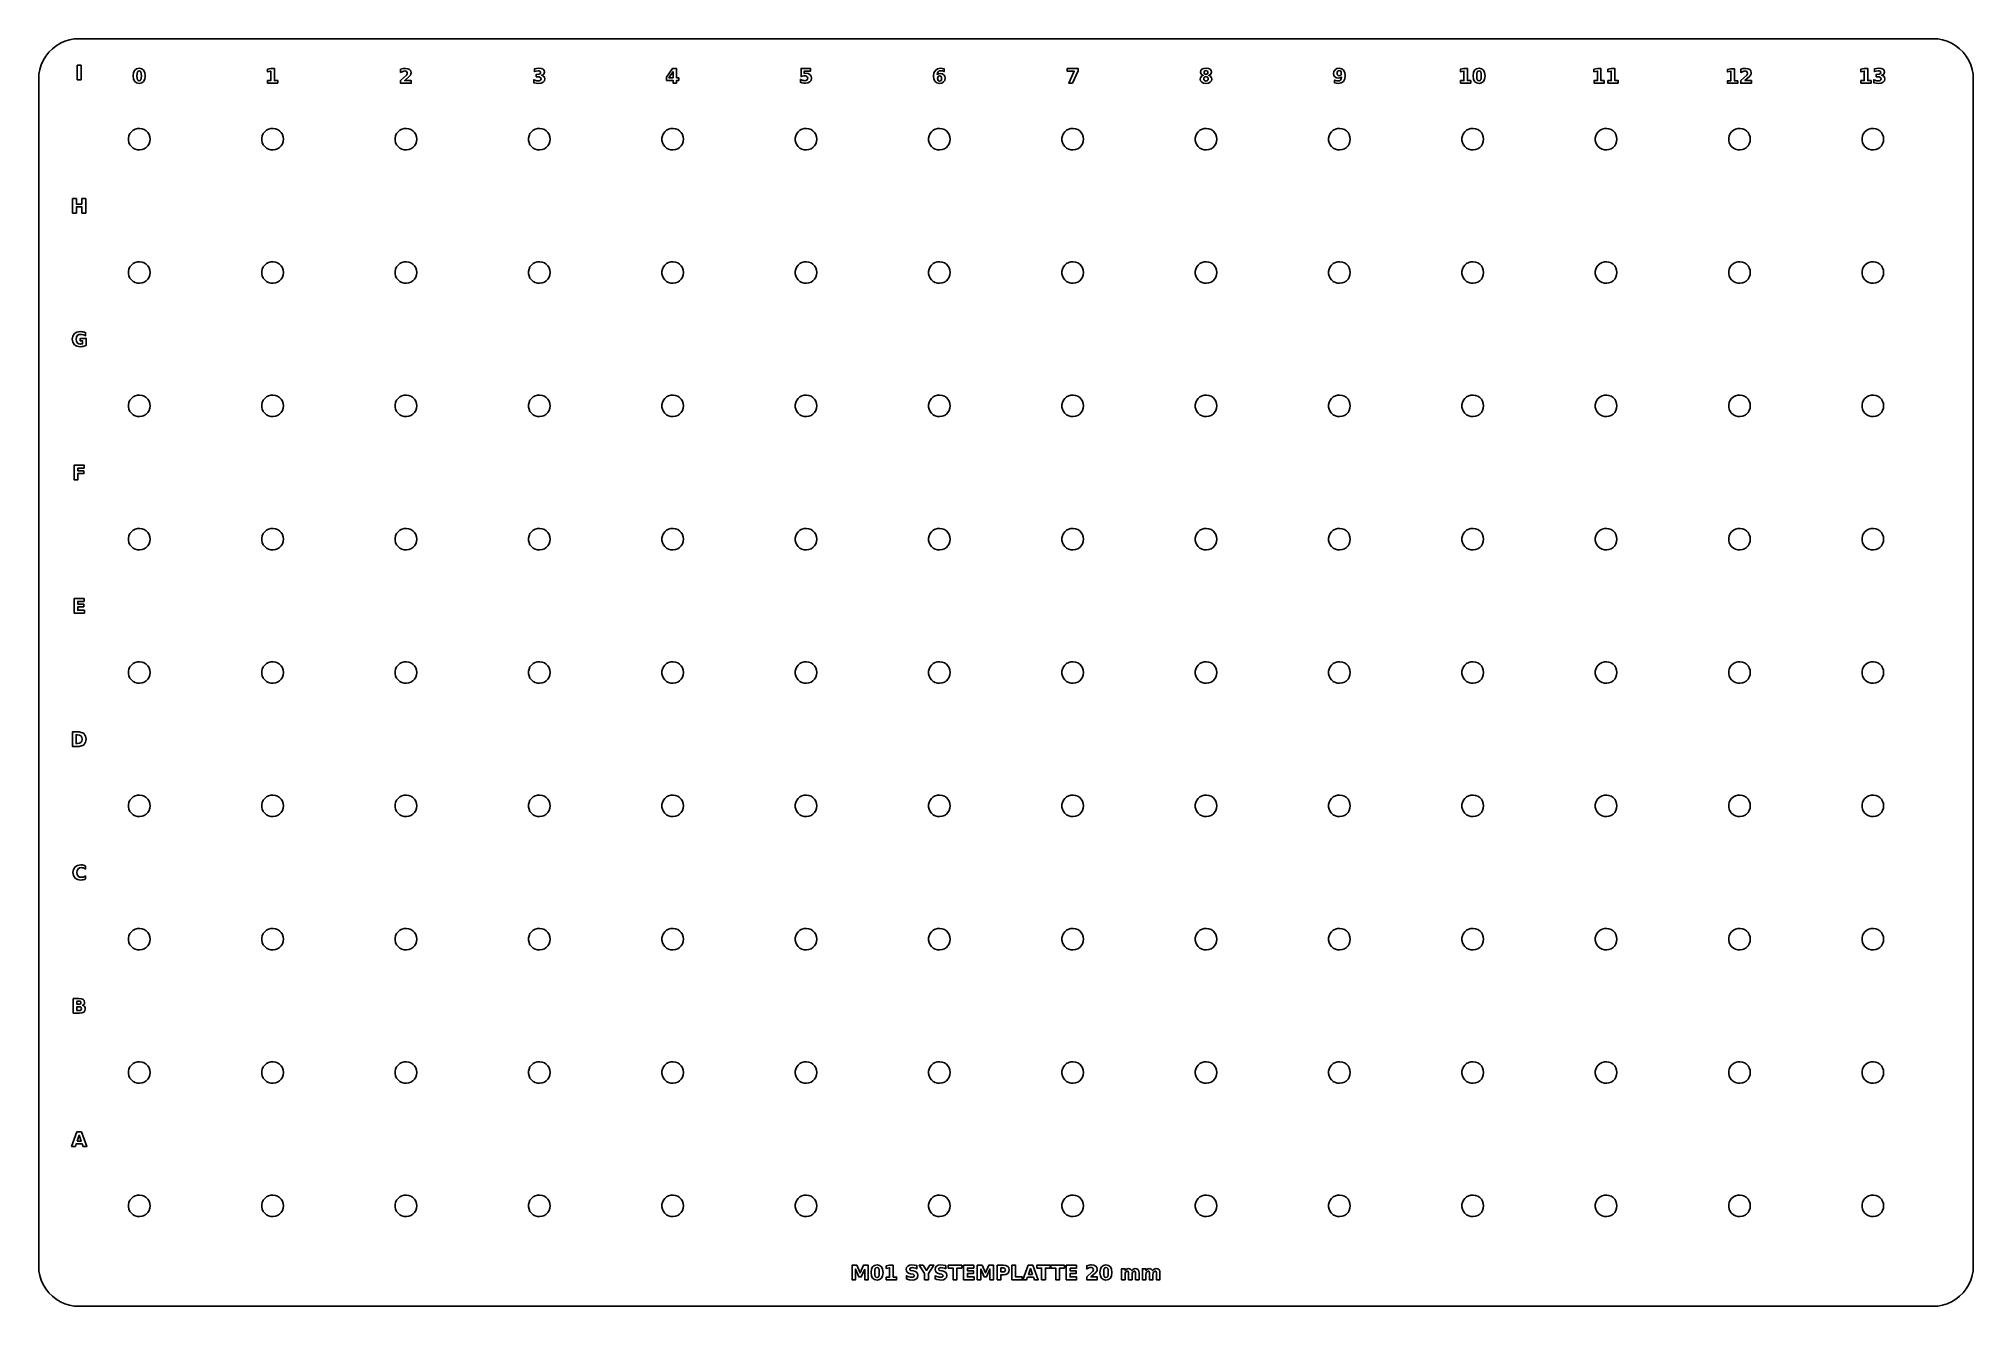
# Model space of a CAD drawing. Header units: millimetres. Extents: x 0 to 290, y 0 to 190.
import ezdxf

# ---------------------------------------------------------------- set-up
doc = ezdxf.new("R2010")
doc.units = ezdxf.units.MM
doc.layers.add('CUT', color=1, linetype='Continuous')
doc.layers.add('ENGRAVE', color=5, linetype='Continuous')

msp = doc.modelspace()

# ---------------------------------------------------------------- linework, layer by layer
at = {"layer": 'CUT'}
for points in [[(6.0727, 0), (5.3427, 0.0442), (4.6211, 0.1764), (3.9207, 0.3946), (3.2517, 0.6957), (2.6239, 1.0753), (2.0464, 1.5277), (1.5277, 2.0464), (1.0753, 2.6239), (0.6957, 3.2517), (0.3946, 3.9207), (0.1764, 4.6211), (0.0442, 5.3427), (0, 6.0727), (0, 184.0773), (0.0442, 184.8073), (0.1764, 185.5289), (0.3946, 186.2293), (0.6957, 186.8983), (1.0753, 187.5261), (1.5277, 188.1036), (2.0464, 188.6223), (2.6239, 189.0747), (3.2517, 189.4543), (3.9207, 189.7554), (4.6211, 189.9736), (5.3427, 190.1058), (6.0727, 190.15), (284.0773, 190.15), (284.8073, 190.1058), (285.5289, 189.9736), (286.2293, 189.7554), (286.8983, 189.4543), (287.5261, 189.0747), (288.1036, 188.6223), (288.6223, 188.1036), (289.0747, 187.5261), (289.4543, 186.8983), (289.7554, 186.2293), (289.9736, 185.5289), (290.1058, 184.8073), (290.15, 184.0773), (290.15, 6.0727), (290.1058, 5.3427), (289.9736, 4.6211), (289.7554, 3.9207), (289.4543, 3.2517), (289.0747, 2.6239), (288.6223, 2.0464), (288.1036, 1.5277), (287.5261, 1.0753), (286.8983, 0.6957), (286.2293, 0.3946), (285.5289, 0.1764), (284.8073, 0.0442), (284.0773, 0)], [(16.5494, 175.7571), (16.3683, 176.0581), (16.1267, 176.3132), (15.836, 176.5103), (15.5096, 176.6403), (15.163, 176.6972), (14.8122, 176.6782), (14.4737, 176.5842), (14.1633, 176.4196), (13.8956, 176.1922), (13.683, 175.9125), (13.5355, 175.5937), (13.46, 175.2506), (13.46, 174.8994), (13.5355, 174.5563), (13.683, 174.2375), (13.8956, 173.9578), (14.1633, 173.7304), (14.4737, 173.5658), (14.8122, 173.4718), (15.163, 173.4528), (15.5096, 173.5097), (15.836, 173.6397), (16.1267, 173.8368), (16.3683, 174.0919), (16.5494, 174.3929), (16.6616, 174.7258), (16.6996, 175.075), (16.6616, 175.4242)], [(35.163, 173.4528), (35.5096, 173.5097), (35.836, 173.6397), (36.1267, 173.8368), (36.3683, 174.0919), (36.5494, 174.3929), (36.6616, 174.7258), (36.6996, 175.075), (36.6616, 175.4242), (36.5494, 175.7571), (36.3683, 176.0581), (36.1267, 176.3132), (35.836, 176.5103), (35.5096, 176.6403), (35.163, 176.6972), (34.8122, 176.6782), (34.4737, 176.5842), (34.1633, 176.4196), (33.8956, 176.1922), (33.683, 175.9125), (33.5355, 175.5937), (33.46, 175.2506), (33.46, 174.8994), (33.5355, 174.5563), (33.683, 174.2375), (33.8956, 173.9578), (34.1633, 173.7304), (34.4737, 173.5658), (34.8122, 173.4718)], [(53.5355, 175.5937), (53.46, 175.2506), (53.46, 174.8994), (53.5355, 174.5563), (53.683, 174.2375), (53.8956, 173.9578), (54.1633, 173.7304), (54.4737, 173.5658), (54.8122, 173.4718), (55.163, 173.4528), (55.5096, 173.5097), (55.836, 173.6397), (56.1267, 173.8368), (56.3683, 174.0919), (56.5494, 174.3929), (56.6616, 174.7258), (56.6996, 175.075), (56.6616, 175.4242), (56.5494, 175.7571), (56.3683, 176.0581), (56.1267, 176.3132), (55.836, 176.5103), (55.5096, 176.6403), (55.163, 176.6972), (54.8122, 176.6782), (54.4737, 176.5842), (54.1633, 176.4196), (53.8956, 176.1922), (53.683, 175.9125)], [(76.1267, 176.3132), (75.836, 176.5103), (75.5096, 176.6403), (75.163, 176.6972), (74.8122, 176.6782), (74.4737, 176.5842), (74.1633, 176.4196), (73.8956, 176.1922), (73.683, 175.9125), (73.5355, 175.5937), (73.46, 175.2506), (73.46, 174.8994), (73.5355, 174.5563), (73.683, 174.2375), (73.8956, 173.9578), (74.1633, 173.7304), (74.4737, 173.5658), (74.8122, 173.4718), (75.163, 173.4528), (75.5096, 173.5097), (75.836, 173.6397), (76.1267, 173.8368), (76.3683, 174.0919), (76.5494, 174.3929), (76.6616, 174.7258), (76.6996, 175.075), (76.6616, 175.4242), (76.5494, 175.7571), (76.3683, 176.0581)], [(95.836, 173.6397), (96.1267, 173.8368), (96.3683, 174.0919), (96.5494, 174.3929), (96.6616, 174.7258), (96.6996, 175.075), (96.6616, 175.4242), (96.5494, 175.7571), (96.3683, 176.0581), (96.1267, 176.3132), (95.836, 176.5103), (95.5096, 176.6403), (95.163, 176.6972), (94.8122, 176.6782), (94.4737, 176.5842), (94.1633, 176.4196), (93.8956, 176.1922), (93.683, 175.9125), (93.5355, 175.5937), (93.46, 175.2506), (93.46, 174.8994), (93.5355, 174.5563), (93.683, 174.2375), (93.8956, 173.9578), (94.1633, 173.7304), (94.4737, 173.5658), (94.8122, 173.4718), (95.163, 173.4528), (95.5096, 173.5097)], [(113.46, 174.8994), (113.5355, 174.5563), (113.683, 174.2375), (113.8956, 173.9578), (114.1633, 173.7304), (114.4737, 173.5658), (114.8122, 173.4718), (115.163, 173.4528), (115.5096, 173.5097), (115.836, 173.6397), (116.1267, 173.8368), (116.3683, 174.0919), (116.5494, 174.3929), (116.6616, 174.7258), (116.6996, 175.075), (116.6616, 175.4242), (116.5494, 175.7571), (116.3683, 176.0581), (116.1267, 176.3132), (115.836, 176.5103), (115.5096, 176.6403), (115.163, 176.6972), (114.8122, 176.6782), (114.4737, 176.5842), (114.1633, 176.4196), (113.8956, 176.1922), (113.683, 175.9125), (113.5355, 175.5937), (113.46, 175.2506)], [(135.5096, 176.6403), (135.163, 176.6972), (134.8122, 176.6782), (134.4737, 176.5842), (134.1633, 176.4196), (133.8956, 176.1922), (133.683, 175.9125), (133.5355, 175.5937), (133.46, 175.2506), (133.46, 174.8994), (133.5355, 174.5563), (133.683, 174.2375), (133.8956, 173.9578), (134.1633, 173.7304), (134.4737, 173.5658), (134.8122, 173.4718), (135.163, 173.4528), (135.5096, 173.5097), (135.836, 173.6397), (136.1267, 173.8368), (136.3683, 174.0919), (136.5494, 174.3929), (136.6616, 174.7258), (136.6996, 175.075), (136.6616, 175.4242), (136.5494, 175.7571), (136.3683, 176.0581), (136.1267, 176.3132), (135.836, 176.5103)], [(156.3683, 174.0919), (156.5494, 174.3929), (156.6616, 174.7258), (156.6996, 175.075), (156.6616, 175.4242), (156.5494, 175.7571), (156.3683, 176.0581), (156.1267, 176.3132), (155.836, 176.5103), (155.5096, 176.6403), (155.163, 176.6972), (154.8122, 176.6782), (154.4737, 176.5842), (154.1633, 176.4196), (153.8956, 176.1922), (153.683, 175.9125), (153.5355, 175.5937), (153.46, 175.2506), (153.46, 174.8994), (153.5355, 174.5563), (153.683, 174.2375), (153.8956, 173.9578), (154.1633, 173.7304), (154.4737, 173.5658), (154.8122, 173.4718), (155.163, 173.4528), (155.5096, 173.5097), (155.836, 173.6397), (156.1267, 173.8368)], [(173.683, 174.2375), (173.8956, 173.9578), (174.1633, 173.7304), (174.4737, 173.5658), (174.8122, 173.4718), (175.163, 173.4528), (175.5096, 173.5097), (175.836, 173.6397), (176.1267, 173.8368), (176.3683, 174.0919), (176.5494, 174.3929), (176.6616, 174.7258), (176.6996, 175.075), (176.6616, 175.4242), (176.5494, 175.7571), (176.3683, 176.0581), (176.1267, 176.3132), (175.836, 176.5103), (175.5096, 176.6403), (175.163, 176.6972), (174.8122, 176.6782), (174.4737, 176.5842), (174.1633, 176.4196), (173.8956, 176.1922), (173.683, 175.9125), (173.5355, 175.5937), (173.46, 175.2506), (173.46, 174.8994), (173.5355, 174.5563)], [(194.8122, 176.6782), (194.4737, 176.5842), (194.1633, 176.4196), (193.8956, 176.1922), (193.683, 175.9125), (193.5355, 175.5937), (193.46, 175.2506), (193.46, 174.8994), (193.5355, 174.5563), (193.683, 174.2375), (193.8956, 173.9578), (194.1633, 173.7304), (194.4737, 173.5658), (194.8122, 173.4718), (195.163, 173.4528), (195.5096, 173.5097), (195.836, 173.6397), (196.1267, 173.8368), (196.3683, 174.0919), (196.5494, 174.3929), (196.6616, 174.7258), (196.6996, 175.075), (196.6616, 175.4242), (196.5494, 175.7571), (196.3683, 176.0581), (196.1267, 176.3132), (195.836, 176.5103), (195.5096, 176.6403), (195.163, 176.6972)], [(216.6616, 174.7258), (216.6996, 175.075), (216.6616, 175.4242), (216.5494, 175.7571), (216.3683, 176.0581), (216.1267, 176.3132), (215.836, 176.5103), (215.5096, 176.6403), (215.163, 176.6972), (214.8122, 176.6782), (214.4737, 176.5842), (214.1633, 176.4196), (213.8956, 176.1922), (213.683, 175.9125), (213.5355, 175.5937), (213.46, 175.2506), (213.46, 174.8994), (213.5355, 174.5563), (213.683, 174.2375), (213.8956, 173.9578), (214.1633, 173.7304), (214.4737, 173.5658), (214.8122, 173.4718), (215.163, 173.4528), (215.5096, 173.5097), (215.836, 173.6397), (216.1267, 173.8368), (216.3683, 174.0919), (216.5494, 174.3929)], [(234.1633, 173.7304), (234.4737, 173.5658), (234.8122, 173.4718), (235.163, 173.4528), (235.5096, 173.5097), (235.836, 173.6397), (236.1267, 173.8368), (236.3683, 174.0919), (236.5494, 174.3929), (236.6616, 174.7258), (236.6996, 175.075), (236.6616, 175.4242), (236.5494, 175.7571), (236.3683, 176.0581), (236.1267, 176.3132), (235.836, 176.5103), (235.5096, 176.6403), (235.163, 176.6972), (234.8122, 176.6782), (234.4737, 176.5842), (234.1633, 176.4196), (233.8956, 176.1922), (233.683, 175.9125), (233.5355, 175.5937), (233.46, 175.2506), (233.46, 174.8994), (233.5355, 174.5563), (233.683, 174.2375), (233.8956, 173.9578)], [(254.1633, 176.4196), (253.8956, 176.1922), (253.683, 175.9125), (253.5355, 175.5937), (253.46, 175.2506), (253.46, 174.8994), (253.5355, 174.5563), (253.683, 174.2375), (253.8956, 173.9578), (254.1633, 173.7304), (254.4737, 173.5658), (254.8122, 173.4718), (255.163, 173.4528), (255.5096, 173.5097), (255.836, 173.6397), (256.1267, 173.8368), (256.3683, 174.0919), (256.5494, 174.3929), (256.6616, 174.7258), (256.6996, 175.075), (256.6616, 175.4242), (256.5494, 175.7571), (256.3683, 176.0581), (256.1267, 176.3132), (255.836, 176.5103), (255.5096, 176.6403), (255.163, 176.6972), (254.8122, 176.6782), (254.4737, 176.5842)], [(276.6616, 175.4242), (276.5494, 175.7571), (276.3683, 176.0581), (276.1267, 176.3132), (275.836, 176.5103), (275.5096, 176.6403), (275.163, 176.6972), (274.8122, 176.6782), (274.4737, 176.5842), (274.1633, 176.4196), (273.8956, 176.1922), (273.683, 175.9125), (273.5355, 175.5937), (273.46, 175.2506), (273.46, 174.8994), (273.5355, 174.5563), (273.683, 174.2375), (273.8956, 173.9578), (274.1633, 173.7304), (274.4737, 173.5658), (274.8122, 173.4718), (275.163, 173.4528), (275.5096, 173.5097), (275.836, 173.6397), (276.1267, 173.8368), (276.3683, 174.0919), (276.5494, 174.3929), (276.6616, 174.7258), (276.6996, 175.075)], [(16.3683, 156.0581), (16.1267, 156.3132), (15.836, 156.5103), (15.5096, 156.6403), (15.163, 156.6972), (14.8122, 156.6782), (14.4737, 156.5842), (14.1633, 156.4196), (13.8956, 156.1922), (13.683, 155.9125), (13.5355, 155.5937), (13.46, 155.2506), (13.46, 154.8994), (13.5355, 154.5563), (13.683, 154.2375), (13.8956, 153.9578), (14.1633, 153.7304), (14.4737, 153.5658), (14.8122, 153.4718), (15.163, 153.4528), (15.5096, 153.5097), (15.836, 153.6397), (16.1267, 153.8368), (16.3683, 154.0919), (16.5494, 154.3929), (16.6616, 154.7258), (16.6996, 155.075), (16.6616, 155.4242), (16.5494, 155.7571)], [(35.5096, 153.5097), (35.836, 153.6397), (36.1267, 153.8368), (36.3683, 154.0919), (36.5494, 154.3929), (36.6616, 154.7258), (36.6996, 155.075), (36.6616, 155.4242), (36.5494, 155.7571), (36.3683, 156.0581), (36.1267, 156.3132), (35.836, 156.5103), (35.5096, 156.6403), (35.163, 156.6972), (34.8122, 156.6782), (34.4737, 156.5842), (34.1633, 156.4196), (33.8956, 156.1922), (33.683, 155.9125), (33.5355, 155.5937), (33.46, 155.2506), (33.46, 154.8994), (33.5355, 154.5563), (33.683, 154.2375), (33.8956, 153.9578), (34.1633, 153.7304), (34.4737, 153.5658), (34.8122, 153.4718), (35.163, 153.4528)], [(53.46, 155.2506), (53.46, 154.8994), (53.5355, 154.5563), (53.683, 154.2375), (53.8956, 153.9578), (54.1633, 153.7304), (54.4737, 153.5658), (54.8122, 153.4718), (55.163, 153.4528), (55.5096, 153.5097), (55.836, 153.6397), (56.1267, 153.8368), (56.3683, 154.0919), (56.5494, 154.3929), (56.6616, 154.7258), (56.6996, 155.075), (56.6616, 155.4242), (56.5494, 155.7571), (56.3683, 156.0581), (56.1267, 156.3132), (55.836, 156.5103), (55.5096, 156.6403), (55.163, 156.6972), (54.8122, 156.6782), (54.4737, 156.5842), (54.1633, 156.4196), (53.8956, 156.1922), (53.683, 155.9125), (53.5355, 155.5937)], [(75.836, 156.5103), (75.5096, 156.6403), (75.163, 156.6972), (74.8122, 156.6782), (74.4737, 156.5842), (74.1633, 156.4196), (73.8956, 156.1922), (73.683, 155.9125), (73.5355, 155.5937), (73.46, 155.2506), (73.46, 154.8994), (73.5355, 154.5563), (73.683, 154.2375), (73.8956, 153.9578), (74.1633, 153.7304), (74.4737, 153.5658), (74.8122, 153.4718), (75.163, 153.4528), (75.5096, 153.5097), (75.836, 153.6397), (76.1267, 153.8368), (76.3683, 154.0919), (76.5494, 154.3929), (76.6616, 154.7258), (76.6996, 155.075), (76.6616, 155.4242), (76.5494, 155.7571), (76.3683, 156.0581), (76.1267, 156.3132)], [(96.1267, 153.8368), (96.3683, 154.0919), (96.5494, 154.3929), (96.6616, 154.7258), (96.6996, 155.075), (96.6616, 155.4242), (96.5494, 155.7571), (96.3683, 156.0581), (96.1267, 156.3132), (95.836, 156.5103), (95.5096, 156.6403), (95.163, 156.6972), (94.8122, 156.6782), (94.4737, 156.5842), (94.1633, 156.4196), (93.8956, 156.1922), (93.683, 155.9125), (93.5355, 155.5937), (93.46, 155.2506), (93.46, 154.8994), (93.5355, 154.5563), (93.683, 154.2375), (93.8956, 153.9578), (94.1633, 153.7304), (94.4737, 153.5658), (94.8122, 153.4718), (95.163, 153.4528), (95.5096, 153.5097), (95.836, 153.6397)], [(113.5355, 154.5563), (113.683, 154.2375), (113.8956, 153.9578), (114.1633, 153.7304), (114.4737, 153.5658), (114.8122, 153.4718), (115.163, 153.4528), (115.5096, 153.5097), (115.836, 153.6397), (116.1267, 153.8368), (116.3683, 154.0919), (116.5494, 154.3929), (116.6616, 154.7258), (116.6996, 155.075), (116.6616, 155.4242), (116.5494, 155.7571), (116.3683, 156.0581), (116.1267, 156.3132), (115.836, 156.5103), (115.5096, 156.6403), (115.163, 156.6972), (114.8122, 156.6782), (114.4737, 156.5842), (114.1633, 156.4196), (113.8956, 156.1922), (113.683, 155.9125), (113.5355, 155.5937), (113.46, 155.2506), (113.46, 154.8994)], [(135.163, 156.6972), (134.8122, 156.6782), (134.4737, 156.5842), (134.1633, 156.4196), (133.8956, 156.1922), (133.683, 155.9125), (133.5355, 155.5937), (133.46, 155.2506), (133.46, 154.8994), (133.5355, 154.5563), (133.683, 154.2375), (133.8956, 153.9578), (134.1633, 153.7304), (134.4737, 153.5658), (134.8122, 153.4718), (135.163, 153.4528), (135.5096, 153.5097), (135.836, 153.6397), (136.1267, 153.8368), (136.3683, 154.0919), (136.5494, 154.3929), (136.6616, 154.7258), (136.6996, 155.075), (136.6616, 155.4242), (136.5494, 155.7571), (136.3683, 156.0581), (136.1267, 156.3132), (135.836, 156.5103), (135.5096, 156.6403)], [(156.5494, 154.3929), (156.6616, 154.7258), (156.6996, 155.075), (156.6616, 155.4242), (156.5494, 155.7571), (156.3683, 156.0581), (156.1267, 156.3132), (155.836, 156.5103), (155.5096, 156.6403), (155.163, 156.6972), (154.8122, 156.6782), (154.4737, 156.5842), (154.1633, 156.4196), (153.8956, 156.1922), (153.683, 155.9125), (153.5355, 155.5937), (153.46, 155.2506), (153.46, 154.8994), (153.5355, 154.5563), (153.683, 154.2375), (153.8956, 153.9578), (154.1633, 153.7304), (154.4737, 153.5658), (154.8122, 153.4718), (155.163, 153.4528), (155.5096, 153.5097), (155.836, 153.6397), (156.1267, 153.8368), (156.3683, 154.0919)], [(173.8956, 153.9578), (174.1633, 153.7304), (174.4737, 153.5658), (174.8122, 153.4718), (175.163, 153.4528), (175.5096, 153.5097), (175.836, 153.6397), (176.1267, 153.8368), (176.3683, 154.0919), (176.5494, 154.3929), (176.6616, 154.7258), (176.6996, 155.075), (176.6616, 155.4242), (176.5494, 155.7571), (176.3683, 156.0581), (176.1267, 156.3132), (175.836, 156.5103), (175.5096, 156.6403), (175.163, 156.6972), (174.8122, 156.6782), (174.4737, 156.5842), (174.1633, 156.4196), (173.8956, 156.1922), (173.683, 155.9125), (173.5355, 155.5937), (173.46, 155.2506), (173.46, 154.8994), (173.5355, 154.5563), (173.683, 154.2375)], [(194.4737, 156.5842), (194.1633, 156.4196), (193.8956, 156.1922), (193.683, 155.9125), (193.5355, 155.5937), (193.46, 155.2506), (193.46, 154.8994), (193.5355, 154.5563), (193.683, 154.2375), (193.8956, 153.9578), (194.1633, 153.7304), (194.4737, 153.5658), (194.8122, 153.4718), (195.163, 153.4528), (195.5096, 153.5097), (195.836, 153.6397), (196.1267, 153.8368), (196.3683, 154.0919), (196.5494, 154.3929), (196.6616, 154.7258), (196.6996, 155.075), (196.6616, 155.4242), (196.5494, 155.7571), (196.3683, 156.0581), (196.1267, 156.3132), (195.836, 156.5103), (195.5096, 156.6403), (195.163, 156.6972), (194.8122, 156.6782)], [(216.6996, 155.075), (216.6616, 155.4242), (216.5494, 155.7571), (216.3683, 156.0581), (216.1267, 156.3132), (215.836, 156.5103), (215.5096, 156.6403), (215.163, 156.6972), (214.8122, 156.6782), (214.4737, 156.5842), (214.1633, 156.4196), (213.8956, 156.1922), (213.683, 155.9125), (213.5355, 155.5937), (213.46, 155.2506), (213.46, 154.8994), (213.5355, 154.5563), (213.683, 154.2375), (213.8956, 153.9578), (214.1633, 153.7304), (214.4737, 153.5658), (214.8122, 153.4718), (215.163, 153.4528), (215.5096, 153.5097), (215.836, 153.6397), (216.1267, 153.8368), (216.3683, 154.0919), (216.5494, 154.3929), (216.6616, 154.7258)], [(234.4737, 153.5658), (234.8122, 153.4718), (235.163, 153.4528), (235.5096, 153.5097), (235.836, 153.6397), (236.1267, 153.8368), (236.3683, 154.0919), (236.5494, 154.3929), (236.6616, 154.7258), (236.6996, 155.075), (236.6616, 155.4242), (236.5494, 155.7571), (236.3683, 156.0581), (236.1267, 156.3132), (235.836, 156.5103), (235.5096, 156.6403), (235.163, 156.6972), (234.8122, 156.6782), (234.4737, 156.5842), (234.1633, 156.4196), (233.8956, 156.1922), (233.683, 155.9125), (233.5355, 155.5937), (233.46, 155.2506), (233.46, 154.8994), (233.5355, 154.5563), (233.683, 154.2375), (233.8956, 153.9578), (234.1633, 153.7304)], [(253.8956, 156.1922), (253.683, 155.9125), (253.5355, 155.5937), (253.46, 155.2506), (253.46, 154.8994), (253.5355, 154.5563), (253.683, 154.2375), (253.8956, 153.9578), (254.1633, 153.7304), (254.4737, 153.5658), (254.8122, 153.4718), (255.163, 153.4528), (255.5096, 153.5097), (255.836, 153.6397), (256.1267, 153.8368), (256.3683, 154.0919), (256.5494, 154.3929), (256.6616, 154.7258), (256.6996, 155.075), (256.6616, 155.4242), (256.5494, 155.7571), (256.3683, 156.0581), (256.1267, 156.3132), (255.836, 156.5103), (255.5096, 156.6403), (255.163, 156.6972), (254.8122, 156.6782), (254.4737, 156.5842), (254.1633, 156.4196)], [(276.5494, 155.7571), (276.3683, 156.0581), (276.1267, 156.3132), (275.836, 156.5103), (275.5096, 156.6403), (275.163, 156.6972), (274.8122, 156.6782), (274.4737, 156.5842), (274.1633, 156.4196), (273.8956, 156.1922), (273.683, 155.9125), (273.5355, 155.5937), (273.46, 155.2506), (273.46, 154.8994), (273.5355, 154.5563), (273.683, 154.2375), (273.8956, 153.9578), (274.1633, 153.7304), (274.4737, 153.5658), (274.8122, 153.4718), (275.163, 153.4528), (275.5096, 153.5097), (275.836, 153.6397), (276.1267, 153.8368), (276.3683, 154.0919), (276.5494, 154.3929), (276.6616, 154.7258), (276.6996, 155.075), (276.6616, 155.4242)], [(16.1267, 136.3132), (15.836, 136.5103), (15.5096, 136.6403), (15.163, 136.6972), (14.8122, 136.6782), (14.4737, 136.5842), (14.1633, 136.4196), (13.8956, 136.1922), (13.683, 135.9125), (13.5355, 135.5937), (13.46, 135.2506), (13.46, 134.8994), (13.5355, 134.5563), (13.683, 134.2375), (13.8956, 133.9578), (14.1633, 133.7304), (14.4737, 133.5658), (14.8122, 133.4718), (15.163, 133.4528), (15.5096, 133.5097), (15.836, 133.6397), (16.1267, 133.8368), (16.3683, 134.0919), (16.5494, 134.3929), (16.6616, 134.7258), (16.6996, 135.075), (16.6616, 135.4242), (16.5494, 135.7571), (16.3683, 136.0581)], [(35.836, 133.6397), (36.1267, 133.8368), (36.3683, 134.0919), (36.5494, 134.3929), (36.6616, 134.7258), (36.6996, 135.075), (36.6616, 135.4242), (36.5494, 135.7571), (36.3683, 136.0581), (36.1267, 136.3132), (35.836, 136.5103), (35.5096, 136.6403), (35.163, 136.6972), (34.8122, 136.6782), (34.4737, 136.5842), (34.1633, 136.4196), (33.8956, 136.1922), (33.683, 135.9125), (33.5355, 135.5937), (33.46, 135.2506), (33.46, 134.8994), (33.5355, 134.5563), (33.683, 134.2375), (33.8956, 133.9578), (34.1633, 133.7304), (34.4737, 133.5658), (34.8122, 133.4718), (35.163, 133.4528), (35.5096, 133.5097)], [(53.46, 134.8994), (53.5355, 134.5563), (53.683, 134.2375), (53.8956, 133.9578), (54.1633, 133.7304), (54.4737, 133.5658), (54.8122, 133.4718), (55.163, 133.4528), (55.5096, 133.5097), (55.836, 133.6397), (56.1267, 133.8368), (56.3683, 134.0919), (56.5494, 134.3929), (56.6616, 134.7258), (56.6996, 135.075), (56.6616, 135.4242), (56.5494, 135.7571), (56.3683, 136.0581), (56.1267, 136.3132), (55.836, 136.5103), (55.5096, 136.6403), (55.163, 136.6972), (54.8122, 136.6782), (54.4737, 136.5842), (54.1633, 136.4196), (53.8956, 136.1922), (53.683, 135.9125), (53.5355, 135.5937), (53.46, 135.2506)], [(75.5096, 136.6403), (75.163, 136.6972), (74.8122, 136.6782), (74.4737, 136.5842), (74.1633, 136.4196), (73.8956, 136.1922), (73.683, 135.9125), (73.5355, 135.5937), (73.46, 135.2506), (73.46, 134.8994), (73.5355, 134.5563), (73.683, 134.2375), (73.8956, 133.9578), (74.1633, 133.7304), (74.4737, 133.5658), (74.8122, 133.4718), (75.163, 133.4528), (75.5096, 133.5097), (75.836, 133.6397), (76.1267, 133.8368), (76.3683, 134.0919), (76.5494, 134.3929), (76.6616, 134.7258), (76.6996, 135.075), (76.6616, 135.4242), (76.5494, 135.7571), (76.3683, 136.0581), (76.1267, 136.3132), (75.836, 136.5103)], [(96.3683, 134.0919), (96.5494, 134.3929), (96.6616, 134.7258), (96.6996, 135.075), (96.6616, 135.4242), (96.5494, 135.7571), (96.3683, 136.0581), (96.1267, 136.3132), (95.836, 136.5103), (95.5096, 136.6403), (95.163, 136.6972), (94.8122, 136.6782), (94.4737, 136.5842), (94.1633, 136.4196), (93.8956, 136.1922), (93.683, 135.9125), (93.5355, 135.5937), (93.46, 135.2506), (93.46, 134.8994), (93.5355, 134.5563), (93.683, 134.2375), (93.8956, 133.9578), (94.1633, 133.7304), (94.4737, 133.5658), (94.8122, 133.4718), (95.163, 133.4528), (95.5096, 133.5097), (95.836, 133.6397), (96.1267, 133.8368)], [(113.683, 134.2375), (113.8956, 133.9578), (114.1633, 133.7304), (114.4737, 133.5658), (114.8122, 133.4718), (115.163, 133.4528), (115.5096, 133.5097), (115.836, 133.6397), (116.1267, 133.8368), (116.3683, 134.0919), (116.5494, 134.3929), (116.6616, 134.7258), (116.6996, 135.075), (116.6616, 135.4242), (116.5494, 135.7571), (116.3683, 136.0581), (116.1267, 136.3132), (115.836, 136.5103), (115.5096, 136.6403), (115.163, 136.6972), (114.8122, 136.6782), (114.4737, 136.5842), (114.1633, 136.4196), (113.8956, 136.1922), (113.683, 135.9125), (113.5355, 135.5937), (113.46, 135.2506), (113.46, 134.8994), (113.5355, 134.5563)], [(134.8122, 136.6782), (134.4737, 136.5842), (134.1633, 136.4196), (133.8956, 136.1922), (133.683, 135.9125), (133.5355, 135.5937), (133.46, 135.2506), (133.46, 134.8994), (133.5355, 134.5563), (133.683, 134.2375), (133.8956, 133.9578), (134.1633, 133.7304), (134.4737, 133.5658), (134.8122, 133.4718), (135.163, 133.4528), (135.5096, 133.5097), (135.836, 133.6397), (136.1267, 133.8368), (136.3683, 134.0919), (136.5494, 134.3929), (136.6616, 134.7258), (136.6996, 135.075), (136.6616, 135.4242), (136.5494, 135.7571), (136.3683, 136.0581), (136.1267, 136.3132), (135.836, 136.5103), (135.5096, 136.6403), (135.163, 136.6972)], [(156.6616, 134.7258), (156.6996, 135.075), (156.6616, 135.4242), (156.5494, 135.7571), (156.3683, 136.0581), (156.1267, 136.3132), (155.836, 136.5103), (155.5096, 136.6403), (155.163, 136.6972), (154.8122, 136.6782), (154.4737, 136.5842), (154.1633, 136.4196), (153.8956, 136.1922), (153.683, 135.9125), (153.5355, 135.5937), (153.46, 135.2506), (153.46, 134.8994), (153.5355, 134.5563), (153.683, 134.2375), (153.8956, 133.9578), (154.1633, 133.7304), (154.4737, 133.5658), (154.8122, 133.4718), (155.163, 133.4528), (155.5096, 133.5097), (155.836, 133.6397), (156.1267, 133.8368), (156.3683, 134.0919), (156.5494, 134.3929)], [(174.1633, 133.7304), (174.4737, 133.5658), (174.8122, 133.4718), (175.163, 133.4528), (175.5096, 133.5097), (175.836, 133.6397), (176.1267, 133.8368), (176.3683, 134.0919), (176.5494, 134.3929), (176.6616, 134.7258), (176.6996, 135.075), (176.6616, 135.4242), (176.5494, 135.7571), (176.3683, 136.0581), (176.1267, 136.3132), (175.836, 136.5103), (175.5096, 136.6403), (175.163, 136.6972), (174.8122, 136.6782), (174.4737, 136.5842), (174.1633, 136.4196), (173.8956, 136.1922), (173.683, 135.9125), (173.5355, 135.5937), (173.46, 135.2506), (173.46, 134.8994), (173.5355, 134.5563), (173.683, 134.2375), (173.8956, 133.9578)], [(194.1633, 136.4196), (193.8956, 136.1922), (193.683, 135.9125), (193.5355, 135.5937), (193.46, 135.2506), (193.46, 134.8994), (193.5355, 134.5563), (193.683, 134.2375), (193.8956, 133.9578), (194.1633, 133.7304), (194.4737, 133.5658), (194.8122, 133.4718), (195.163, 133.4528), (195.5096, 133.5097), (195.836, 133.6397), (196.1267, 133.8368), (196.3683, 134.0919), (196.5494, 134.3929), (196.6616, 134.7258), (196.6996, 135.075), (196.6616, 135.4242), (196.5494, 135.7571), (196.3683, 136.0581), (196.1267, 136.3132), (195.836, 136.5103), (195.5096, 136.6403), (195.163, 136.6972), (194.8122, 136.6782), (194.4737, 136.5842)], [(216.6616, 135.4242), (216.5494, 135.7571), (216.3683, 136.0581), (216.1267, 136.3132), (215.836, 136.5103), (215.5096, 136.6403), (215.163, 136.6972), (214.8122, 136.6782), (214.4737, 136.5842), (214.1633, 136.4196), (213.8956, 136.1922), (213.683, 135.9125), (213.5355, 135.5937), (213.46, 135.2506), (213.46, 134.8994), (213.5355, 134.5563), (213.683, 134.2375), (213.8956, 133.9578), (214.1633, 133.7304), (214.4737, 133.5658), (214.8122, 133.4718), (215.163, 133.4528), (215.5096, 133.5097), (215.836, 133.6397), (216.1267, 133.8368), (216.3683, 134.0919), (216.5494, 134.3929), (216.6616, 134.7258), (216.6996, 135.075)], [(234.8122, 133.4718), (235.163, 133.4528), (235.5096, 133.5097), (235.836, 133.6397), (236.1267, 133.8368), (236.3683, 134.0919), (236.5494, 134.3929), (236.6616, 134.7258), (236.6996, 135.075), (236.6616, 135.4242), (236.5494, 135.7571), (236.3683, 136.0581), (236.1267, 136.3132), (235.836, 136.5103), (235.5096, 136.6403), (235.163, 136.6972), (234.8122, 136.6782), (234.4737, 136.5842), (234.1633, 136.4196), (233.8956, 136.1922), (233.683, 135.9125), (233.5355, 135.5937), (233.46, 135.2506), (233.46, 134.8994), (233.5355, 134.5563), (233.683, 134.2375), (233.8956, 133.9578), (234.1633, 133.7304), (234.4737, 133.5658)], [(253.683, 135.9125), (253.5355, 135.5937), (253.46, 135.2506), (253.46, 134.8994), (253.5355, 134.5563), (253.683, 134.2375), (253.8956, 133.9578), (254.1633, 133.7304), (254.4737, 133.5658), (254.8122, 133.4718), (255.163, 133.4528), (255.5096, 133.5097), (255.836, 133.6397), (256.1267, 133.8368), (256.3683, 134.0919), (256.5494, 134.3929), (256.6616, 134.7258), (256.6996, 135.075), (256.6616, 135.4242), (256.5494, 135.7571), (256.3683, 136.0581), (256.1267, 136.3132), (255.836, 136.5103), (255.5096, 136.6403), (255.163, 136.6972), (254.8122, 136.6782), (254.4737, 136.5842), (254.1633, 136.4196), (253.8956, 136.1922)], [(276.3683, 136.0581), (276.1267, 136.3132), (275.836, 136.5103), (275.5096, 136.6403), (275.163, 136.6972), (274.8122, 136.6782), (274.4737, 136.5842), (274.1633, 136.4196), (273.8956, 136.1922), (273.683, 135.9125), (273.5355, 135.5937), (273.46, 135.2506), (273.46, 134.8994), (273.5355, 134.5563), (273.683, 134.2375), (273.8956, 133.9578), (274.1633, 133.7304), (274.4737, 133.5658), (274.8122, 133.4718), (275.163, 133.4528), (275.5096, 133.5097), (275.836, 133.6397), (276.1267, 133.8368), (276.3683, 134.0919), (276.5494, 134.3929), (276.6616, 134.7258), (276.6996, 135.075), (276.6616, 135.4242), (276.5494, 135.7571)], [(15.836, 116.5103), (15.5096, 116.6403), (15.163, 116.6972), (14.8122, 116.6782), (14.4737, 116.5842), (14.1633, 116.4196), (13.8956, 116.1922), (13.683, 115.9125), (13.5355, 115.5937), (13.46, 115.2506), (13.46, 114.8994), (13.5355, 114.5563), (13.683, 114.2375), (13.8956, 113.9578), (14.1633, 113.7304), (14.4737, 113.5658), (14.8122, 113.4718), (15.163, 113.4528), (15.5096, 113.5097), (15.836, 113.6397), (16.1267, 113.8368), (16.3683, 114.0919), (16.5494, 114.3929), (16.6616, 114.7258), (16.6996, 115.075), (16.6616, 115.4242), (16.5494, 115.7571), (16.3683, 116.0581), (16.1267, 116.3132)], [(36.1267, 113.8368), (36.3683, 114.0919), (36.5494, 114.3929), (36.6616, 114.7258), (36.6996, 115.075), (36.6616, 115.4242), (36.5494, 115.7571), (36.3683, 116.0581), (36.1267, 116.3132), (35.836, 116.5103), (35.5096, 116.6403), (35.163, 116.6972), (34.8122, 116.6782), (34.4737, 116.5842), (34.1633, 116.4196), (33.8956, 116.1922), (33.683, 115.9125), (33.5355, 115.5937), (33.46, 115.2506), (33.46, 114.8994), (33.5355, 114.5563), (33.683, 114.2375), (33.8956, 113.9578), (34.1633, 113.7304), (34.4737, 113.5658), (34.8122, 113.4718), (35.163, 113.4528), (35.5096, 113.5097), (35.836, 113.6397)], [(53.5355, 114.5563), (53.683, 114.2375), (53.8956, 113.9578), (54.1633, 113.7304), (54.4737, 113.5658), (54.8122, 113.4718), (55.163, 113.4528), (55.5096, 113.5097), (55.836, 113.6397), (56.1267, 113.8368), (56.3683, 114.0919), (56.5494, 114.3929), (56.6616, 114.7258), (56.6996, 115.075), (56.6616, 115.4242), (56.5494, 115.7571), (56.3683, 116.0581), (56.1267, 116.3132), (55.836, 116.5103), (55.5096, 116.6403), (55.163, 116.6972), (54.8122, 116.6782), (54.4737, 116.5842), (54.1633, 116.4196), (53.8956, 116.1922), (53.683, 115.9125), (53.5355, 115.5937), (53.46, 115.2506), (53.46, 114.8994)], [(75.163, 116.6972), (74.8122, 116.6782), (74.4737, 116.5842), (74.1633, 116.4196), (73.8956, 116.1922), (73.683, 115.9125), (73.5355, 115.5937), (73.46, 115.2506), (73.46, 114.8994), (73.5355, 114.5563), (73.683, 114.2375), (73.8956, 113.9578), (74.1633, 113.7304), (74.4737, 113.5658), (74.8122, 113.4718), (75.163, 113.4528), (75.5096, 113.5097), (75.836, 113.6397), (76.1267, 113.8368), (76.3683, 114.0919), (76.5494, 114.3929), (76.6616, 114.7258), (76.6996, 115.075), (76.6616, 115.4242), (76.5494, 115.7571), (76.3683, 116.0581), (76.1267, 116.3132), (75.836, 116.5103), (75.5096, 116.6403)], [(96.5494, 114.3929), (96.6616, 114.7258), (96.6996, 115.075), (96.6616, 115.4242), (96.5494, 115.7571), (96.3683, 116.0581), (96.1267, 116.3132), (95.836, 116.5103), (95.5096, 116.6403), (95.163, 116.6972), (94.8122, 116.6782), (94.4737, 116.5842), (94.1633, 116.4196), (93.8956, 116.1922), (93.683, 115.9125), (93.5355, 115.5937), (93.46, 115.2506), (93.46, 114.8994), (93.5355, 114.5563), (93.683, 114.2375), (93.8956, 113.9578), (94.1633, 113.7304), (94.4737, 113.5658), (94.8122, 113.4718), (95.163, 113.4528), (95.5096, 113.5097), (95.836, 113.6397), (96.1267, 113.8368), (96.3683, 114.0919)], [(113.8956, 113.9578), (114.1633, 113.7304), (114.4737, 113.5658), (114.8122, 113.4718), (115.163, 113.4528), (115.5096, 113.5097), (115.836, 113.6397), (116.1267, 113.8368), (116.3683, 114.0919), (116.5494, 114.3929), (116.6616, 114.7258), (116.6996, 115.075), (116.6616, 115.4242), (116.5494, 115.7571), (116.3683, 116.0581), (116.1267, 116.3132), (115.836, 116.5103), (115.5096, 116.6403), (115.163, 116.6972), (114.8122, 116.6782), (114.4737, 116.5842), (114.1633, 116.4196), (113.8956, 116.1922), (113.683, 115.9125), (113.5355, 115.5937), (113.46, 115.2506), (113.46, 114.8994), (113.5355, 114.5563), (113.683, 114.2375)], [(134.4737, 116.5842), (134.1633, 116.4196), (133.8956, 116.1922), (133.683, 115.9125), (133.5355, 115.5937), (133.46, 115.2506), (133.46, 114.8994), (133.5355, 114.5563), (133.683, 114.2375), (133.8956, 113.9578), (134.1633, 113.7304), (134.4737, 113.5658), (134.8122, 113.4718), (135.163, 113.4528), (135.5096, 113.5097), (135.836, 113.6397), (136.1267, 113.8368), (136.3683, 114.0919), (136.5494, 114.3929), (136.6616, 114.7258), (136.6996, 115.075), (136.6616, 115.4242), (136.5494, 115.7571), (136.3683, 116.0581), (136.1267, 116.3132), (135.836, 116.5103), (135.5096, 116.6403), (135.163, 116.6972), (134.8122, 116.6782)], [(156.6996, 115.075), (156.6616, 115.4242), (156.5494, 115.7571), (156.3683, 116.0581), (156.1267, 116.3132), (155.836, 116.5103), (155.5096, 116.6403), (155.163, 116.6972), (154.8122, 116.6782), (154.4737, 116.5842), (154.1633, 116.4196), (153.8956, 116.1922), (153.683, 115.9125), (153.5355, 115.5937), (153.46, 115.2506), (153.46, 114.8994), (153.5355, 114.5563), (153.683, 114.2375), (153.8956, 113.9578), (154.1633, 113.7304), (154.4737, 113.5658), (154.8122, 113.4718), (155.163, 113.4528), (155.5096, 113.5097), (155.836, 113.6397), (156.1267, 113.8368), (156.3683, 114.0919), (156.5494, 114.3929), (156.6616, 114.7258)], [(174.4737, 113.5658), (174.8122, 113.4718), (175.163, 113.4528), (175.5096, 113.5097), (175.836, 113.6397), (176.1267, 113.8368), (176.3683, 114.0919), (176.5494, 114.3929), (176.6616, 114.7258), (176.6996, 115.075), (176.6616, 115.4242), (176.5494, 115.7571), (176.3683, 116.0581), (176.1267, 116.3132), (175.836, 116.5103), (175.5096, 116.6403), (175.163, 116.6972), (174.8122, 116.6782), (174.4737, 116.5842), (174.1633, 116.4196), (173.8956, 116.1922), (173.683, 115.9125), (173.5355, 115.5937), (173.46, 115.2506), (173.46, 114.8994), (173.5355, 114.5563), (173.683, 114.2375), (173.8956, 113.9578), (174.1633, 113.7304)], [(193.8956, 116.1922), (193.683, 115.9125), (193.5355, 115.5937), (193.46, 115.2506), (193.46, 114.8994), (193.5355, 114.5563), (193.683, 114.2375), (193.8956, 113.9578), (194.1633, 113.7304), (194.4737, 113.5658), (194.8122, 113.4718), (195.163, 113.4528), (195.5096, 113.5097), (195.836, 113.6397), (196.1267, 113.8368), (196.3683, 114.0919), (196.5494, 114.3929), (196.6616, 114.7258), (196.6996, 115.075), (196.6616, 115.4242), (196.5494, 115.7571), (196.3683, 116.0581), (196.1267, 116.3132), (195.836, 116.5103), (195.5096, 116.6403), (195.163, 116.6972), (194.8122, 116.6782), (194.4737, 116.5842), (194.1633, 116.4196)], [(216.5494, 115.7571), (216.3683, 116.0581), (216.1267, 116.3132), (215.836, 116.5103), (215.5096, 116.6403), (215.163, 116.6972), (214.8122, 116.6782), (214.4737, 116.5842), (214.1633, 116.4196), (213.8956, 116.1922), (213.683, 115.9125), (213.5355, 115.5937), (213.46, 115.2506), (213.46, 114.8994), (213.5355, 114.5563), (213.683, 114.2375), (213.8956, 113.9578), (214.1633, 113.7304), (214.4737, 113.5658), (214.8122, 113.4718), (215.163, 113.4528), (215.5096, 113.5097), (215.836, 113.6397), (216.1267, 113.8368), (216.3683, 114.0919), (216.5494, 114.3929), (216.6616, 114.7258), (216.6996, 115.075), (216.6616, 115.4242)], [(235.163, 113.4528), (235.5096, 113.5097), (235.836, 113.6397), (236.1267, 113.8368), (236.3683, 114.0919), (236.5494, 114.3929), (236.6616, 114.7258), (236.6996, 115.075), (236.6616, 115.4242), (236.5494, 115.7571), (236.3683, 116.0581), (236.1267, 116.3132), (235.836, 116.5103), (235.5096, 116.6403), (235.163, 116.6972), (234.8122, 116.6782), (234.4737, 116.5842), (234.1633, 116.4196), (233.8956, 116.1922), (233.683, 115.9125), (233.5355, 115.5937), (233.46, 115.2506), (233.46, 114.8994), (233.5355, 114.5563), (233.683, 114.2375), (233.8956, 113.9578), (234.1633, 113.7304), (234.4737, 113.5658), (234.8122, 113.4718)], [(253.5355, 115.5937), (253.46, 115.2506), (253.46, 114.8994), (253.5355, 114.5563), (253.683, 114.2375), (253.8956, 113.9578), (254.1633, 113.7304), (254.4737, 113.5658), (254.8122, 113.4718), (255.163, 113.4528), (255.5096, 113.5097), (255.836, 113.6397), (256.1267, 113.8368), (256.3683, 114.0919), (256.5494, 114.3929), (256.6616, 114.7258), (256.6996, 115.075), (256.6616, 115.4242), (256.5494, 115.7571), (256.3683, 116.0581), (256.1267, 116.3132), (255.836, 116.5103), (255.5096, 116.6403), (255.163, 116.6972), (254.8122, 116.6782), (254.4737, 116.5842), (254.1633, 116.4196), (253.8956, 116.1922), (253.683, 115.9125)], [(276.1267, 116.3132), (275.836, 116.5103), (275.5096, 116.6403), (275.163, 116.6972), (274.8122, 116.6782), (274.4737, 116.5842), (274.1633, 116.4196), (273.8956, 116.1922), (273.683, 115.9125), (273.5355, 115.5937), (273.46, 115.2506), (273.46, 114.8994), (273.5355, 114.5563), (273.683, 114.2375), (273.8956, 113.9578), (274.1633, 113.7304), (274.4737, 113.5658), (274.8122, 113.4718), (275.163, 113.4528), (275.5096, 113.5097), (275.836, 113.6397), (276.1267, 113.8368), (276.3683, 114.0919), (276.5494, 114.3929), (276.6616, 114.7258), (276.6996, 115.075), (276.6616, 115.4242), (276.5494, 115.7571), (276.3683, 116.0581)], [(15.5096, 96.6403), (15.163, 96.6972), (14.8122, 96.6782), (14.4737, 96.5842), (14.1633, 96.4196), (13.8956, 96.1922), (13.683, 95.9125), (13.5355, 95.5937), (13.46, 95.2506), (13.46, 94.8994), (13.5355, 94.5563), (13.683, 94.2375), (13.8956, 93.9578), (14.1633, 93.7304), (14.4737, 93.5658), (14.8122, 93.4718), (15.163, 93.4528), (15.5096, 93.5097), (15.836, 93.6397), (16.1267, 93.8368), (16.3683, 94.0919), (16.5494, 94.3929), (16.6616, 94.7258), (16.6996, 95.075), (16.6616, 95.4242), (16.5494, 95.7571), (16.3683, 96.0581), (16.1267, 96.3132), (15.836, 96.5103)], [(36.3683, 94.0919), (36.5494, 94.3929), (36.6616, 94.7258), (36.6996, 95.075), (36.6616, 95.4242), (36.5494, 95.7571), (36.3683, 96.0581), (36.1267, 96.3132), (35.836, 96.5103), (35.5096, 96.6403), (35.163, 96.6972), (34.8122, 96.6782), (34.4737, 96.5842), (34.1633, 96.4196), (33.8956, 96.1922), (33.683, 95.9125), (33.5355, 95.5937), (33.46, 95.2506), (33.46, 94.8994), (33.5355, 94.5563), (33.683, 94.2375), (33.8956, 93.9578), (34.1633, 93.7304), (34.4737, 93.5658), (34.8122, 93.4718), (35.163, 93.4528), (35.5096, 93.5097), (35.836, 93.6397), (36.1267, 93.8368)], [(53.683, 94.2375), (53.8956, 93.9578), (54.1633, 93.7304), (54.4737, 93.5658), (54.8122, 93.4718), (55.163, 93.4528), (55.5096, 93.5097), (55.836, 93.6397), (56.1267, 93.8368), (56.3683, 94.0919), (56.5494, 94.3929), (56.6616, 94.7258), (56.6996, 95.075), (56.6616, 95.4242), (56.5494, 95.7571), (56.3683, 96.0581), (56.1267, 96.3132), (55.836, 96.5103), (55.5096, 96.6403), (55.163, 96.6972), (54.8122, 96.6782), (54.4737, 96.5842), (54.1633, 96.4196), (53.8956, 96.1922), (53.683, 95.9125), (53.5355, 95.5937), (53.46, 95.2506), (53.46, 94.8994), (53.5355, 94.5563)], [(74.8122, 96.6782), (74.4737, 96.5842), (74.1633, 96.4196), (73.8956, 96.1922), (73.683, 95.9125), (73.5355, 95.5937), (73.46, 95.2506), (73.46, 94.8994), (73.5355, 94.5563), (73.683, 94.2375), (73.8956, 93.9578), (74.1633, 93.7304), (74.4737, 93.5658), (74.8122, 93.4718), (75.163, 93.4528), (75.5096, 93.5097), (75.836, 93.6397), (76.1267, 93.8368), (76.3683, 94.0919), (76.5494, 94.3929), (76.6616, 94.7258), (76.6996, 95.075), (76.6616, 95.4242), (76.5494, 95.7571), (76.3683, 96.0581), (76.1267, 96.3132), (75.836, 96.5103), (75.5096, 96.6403), (75.163, 96.6972)], [(96.6616, 94.7258), (96.6996, 95.075), (96.6616, 95.4242), (96.5494, 95.7571), (96.3683, 96.0581), (96.1267, 96.3132), (95.836, 96.5103), (95.5096, 96.6403), (95.163, 96.6972), (94.8122, 96.6782), (94.4737, 96.5842), (94.1633, 96.4196), (93.8956, 96.1922), (93.683, 95.9125), (93.5355, 95.5937), (93.46, 95.2506), (93.46, 94.8994), (93.5355, 94.5563), (93.683, 94.2375), (93.8956, 93.9578), (94.1633, 93.7304), (94.4737, 93.5658), (94.8122, 93.4718), (95.163, 93.4528), (95.5096, 93.5097), (95.836, 93.6397), (96.1267, 93.8368), (96.3683, 94.0919), (96.5494, 94.3929)], [(114.1633, 93.7304), (114.4737, 93.5658), (114.8122, 93.4718), (115.163, 93.4528), (115.5096, 93.5097), (115.836, 93.6397), (116.1267, 93.8368), (116.3683, 94.0919), (116.5494, 94.3929), (116.6616, 94.7258), (116.6996, 95.075), (116.6616, 95.4242), (116.5494, 95.7571), (116.3683, 96.0581), (116.1267, 96.3132), (115.836, 96.5103), (115.5096, 96.6403), (115.163, 96.6972), (114.8122, 96.6782), (114.4737, 96.5842), (114.1633, 96.4196), (113.8956, 96.1922), (113.683, 95.9125), (113.5355, 95.5937), (113.46, 95.2506), (113.46, 94.8994), (113.5355, 94.5563), (113.683, 94.2375), (113.8956, 93.9578)], [(134.1633, 96.4196), (133.8956, 96.1922), (133.683, 95.9125), (133.5355, 95.5937), (133.46, 95.2506), (133.46, 94.8994), (133.5355, 94.5563), (133.683, 94.2375), (133.8956, 93.9578), (134.1633, 93.7304), (134.4737, 93.5658), (134.8122, 93.4718), (135.163, 93.4528), (135.5096, 93.5097), (135.836, 93.6397), (136.1267, 93.8368), (136.3683, 94.0919), (136.5494, 94.3929), (136.6616, 94.7258), (136.6996, 95.075), (136.6616, 95.4242), (136.5494, 95.7571), (136.3683, 96.0581), (136.1267, 96.3132), (135.836, 96.5103), (135.5096, 96.6403), (135.163, 96.6972), (134.8122, 96.6782), (134.4737, 96.5842)], [(156.6616, 95.4242), (156.5494, 95.7571), (156.3683, 96.0581), (156.1267, 96.3132), (155.836, 96.5103), (155.5096, 96.6403), (155.163, 96.6972), (154.8122, 96.6782), (154.4737, 96.5842), (154.1633, 96.4196), (153.8956, 96.1922), (153.683, 95.9125), (153.5355, 95.5937), (153.46, 95.2506), (153.46, 94.8994), (153.5355, 94.5563), (153.683, 94.2375), (153.8956, 93.9578), (154.1633, 93.7304), (154.4737, 93.5658), (154.8122, 93.4718), (155.163, 93.4528), (155.5096, 93.5097), (155.836, 93.6397), (156.1267, 93.8368), (156.3683, 94.0919), (156.5494, 94.3929), (156.6616, 94.7258), (156.6996, 95.075)], [(174.8122, 93.4718), (175.163, 93.4528), (175.5096, 93.5097), (175.836, 93.6397), (176.1267, 93.8368), (176.3683, 94.0919), (176.5494, 94.3929), (176.6616, 94.7258), (176.6996, 95.075), (176.6616, 95.4242), (176.5494, 95.7571), (176.3683, 96.0581), (176.1267, 96.3132), (175.836, 96.5103), (175.5096, 96.6403), (175.163, 96.6972), (174.8122, 96.6782), (174.4737, 96.5842), (174.1633, 96.4196), (173.8956, 96.1922), (173.683, 95.9125), (173.5355, 95.5937), (173.46, 95.2506), (173.46, 94.8994), (173.5355, 94.5563), (173.683, 94.2375), (173.8956, 93.9578), (174.1633, 93.7304), (174.4737, 93.5658)], [(193.683, 95.9125), (193.5355, 95.5937), (193.46, 95.2506), (193.46, 94.8994), (193.5355, 94.5563), (193.683, 94.2375), (193.8956, 93.9578), (194.1633, 93.7304), (194.4737, 93.5658), (194.8122, 93.4718), (195.163, 93.4528), (195.5096, 93.5097), (195.836, 93.6397), (196.1267, 93.8368), (196.3683, 94.0919), (196.5494, 94.3929), (196.6616, 94.7258), (196.6996, 95.075), (196.6616, 95.4242), (196.5494, 95.7571), (196.3683, 96.0581), (196.1267, 96.3132), (195.836, 96.5103), (195.5096, 96.6403), (195.163, 96.6972), (194.8122, 96.6782), (194.4737, 96.5842), (194.1633, 96.4196), (193.8956, 96.1922)], [(216.3683, 96.0581), (216.1267, 96.3132), (215.836, 96.5103), (215.5096, 96.6403), (215.163, 96.6972), (214.8122, 96.6782), (214.4737, 96.5842), (214.1633, 96.4196), (213.8956, 96.1922), (213.683, 95.9125), (213.5355, 95.5937), (213.46, 95.2506), (213.46, 94.8994), (213.5355, 94.5563), (213.683, 94.2375), (213.8956, 93.9578), (214.1633, 93.7304), (214.4737, 93.5658), (214.8122, 93.4718), (215.163, 93.4528), (215.5096, 93.5097), (215.836, 93.6397), (216.1267, 93.8368), (216.3683, 94.0919), (216.5494, 94.3929), (216.6616, 94.7258), (216.6996, 95.075), (216.6616, 95.4242), (216.5494, 95.7571)], [(235.5096, 93.5097), (235.836, 93.6397), (236.1267, 93.8368), (236.3683, 94.0919), (236.5494, 94.3929), (236.6616, 94.7258), (236.6996, 95.075), (236.6616, 95.4242), (236.5494, 95.7571), (236.3683, 96.0581), (236.1267, 96.3132), (235.836, 96.5103), (235.5096, 96.6403), (235.163, 96.6972), (234.8122, 96.6782), (234.4737, 96.5842), (234.1633, 96.4196), (233.8956, 96.1922), (233.683, 95.9125), (233.5355, 95.5937), (233.46, 95.2506), (233.46, 94.8994), (233.5355, 94.5563), (233.683, 94.2375), (233.8956, 93.9578), (234.1633, 93.7304), (234.4737, 93.5658), (234.8122, 93.4718), (235.163, 93.4528)], [(253.46, 95.2506), (253.46, 94.8994), (253.5355, 94.5563), (253.683, 94.2375), (253.8956, 93.9578), (254.1633, 93.7304), (254.4737, 93.5658), (254.8122, 93.4718), (255.163, 93.4528), (255.5096, 93.5097), (255.836, 93.6397), (256.1267, 93.8368), (256.3683, 94.0919), (256.5494, 94.3929), (256.6616, 94.7258), (256.6996, 95.075), (256.6616, 95.4242), (256.5494, 95.7571), (256.3683, 96.0581), (256.1267, 96.3132), (255.836, 96.5103), (255.5096, 96.6403), (255.163, 96.6972), (254.8122, 96.6782), (254.4737, 96.5842), (254.1633, 96.4196), (253.8956, 96.1922), (253.683, 95.9125), (253.5355, 95.5937)], [(275.836, 96.5103), (275.5096, 96.6403), (275.163, 96.6972), (274.8122, 96.6782), (274.4737, 96.5842), (274.1633, 96.4196), (273.8956, 96.1922), (273.683, 95.9125), (273.5355, 95.5937), (273.46, 95.2506), (273.46, 94.8994), (273.5355, 94.5563), (273.683, 94.2375), (273.8956, 93.9578), (274.1633, 93.7304), (274.4737, 93.5658), (274.8122, 93.4718), (275.163, 93.4528), (275.5096, 93.5097), (275.836, 93.6397), (276.1267, 93.8368), (276.3683, 94.0919), (276.5494, 94.3929), (276.6616, 94.7258), (276.6996, 95.075), (276.6616, 95.4242), (276.5494, 95.7571), (276.3683, 96.0581), (276.1267, 96.3132)], [(15.163, 76.6972), (14.8122, 76.6782), (14.4737, 76.5842), (14.1633, 76.4196), (13.8956, 76.1922), (13.683, 75.9125), (13.5355, 75.5937), (13.46, 75.2506), (13.46, 74.8994), (13.5355, 74.5563), (13.683, 74.2375), (13.8956, 73.9578), (14.1633, 73.7304), (14.4737, 73.5658), (14.8122, 73.4718), (15.163, 73.4528), (15.5096, 73.5097), (15.836, 73.6397), (16.1267, 73.8368), (16.3683, 74.0919), (16.5494, 74.3929), (16.6616, 74.7258), (16.6996, 75.075), (16.6616, 75.4242), (16.5494, 75.7571), (16.3683, 76.0581), (16.1267, 76.3132), (15.836, 76.5103), (15.5096, 76.6403)], [(36.5494, 74.3929), (36.6616, 74.7258), (36.6996, 75.075), (36.6616, 75.4242), (36.5494, 75.7571), (36.3683, 76.0581), (36.1267, 76.3132), (35.836, 76.5103), (35.5096, 76.6403), (35.163, 76.6972), (34.8122, 76.6782), (34.4737, 76.5842), (34.1633, 76.4196), (33.8956, 76.1922), (33.683, 75.9125), (33.5355, 75.5937), (33.46, 75.2506), (33.46, 74.8994), (33.5355, 74.5563), (33.683, 74.2375), (33.8956, 73.9578), (34.1633, 73.7304), (34.4737, 73.5658), (34.8122, 73.4718), (35.163, 73.4528), (35.5096, 73.5097), (35.836, 73.6397), (36.1267, 73.8368), (36.3683, 74.0919)], [(53.8956, 73.9578), (54.1633, 73.7304), (54.4737, 73.5658), (54.8122, 73.4718), (55.163, 73.4528), (55.5096, 73.5097), (55.836, 73.6397), (56.1267, 73.8368), (56.3683, 74.0919), (56.5494, 74.3929), (56.6616, 74.7258), (56.6996, 75.075), (56.6616, 75.4242), (56.5494, 75.7571), (56.3683, 76.0581), (56.1267, 76.3132), (55.836, 76.5103), (55.5096, 76.6403), (55.163, 76.6972), (54.8122, 76.6782), (54.4737, 76.5842), (54.1633, 76.4196), (53.8956, 76.1922), (53.683, 75.9125), (53.5355, 75.5937), (53.46, 75.2506), (53.46, 74.8994), (53.5355, 74.5563), (53.683, 74.2375)], [(74.4737, 76.5842), (74.1633, 76.4196), (73.8956, 76.1922), (73.683, 75.9125), (73.5355, 75.5937), (73.46, 75.2506), (73.46, 74.8994), (73.5355, 74.5563), (73.683, 74.2375), (73.8956, 73.9578), (74.1633, 73.7304), (74.4737, 73.5658), (74.8122, 73.4718), (75.163, 73.4528), (75.5096, 73.5097), (75.836, 73.6397), (76.1267, 73.8368), (76.3683, 74.0919), (76.5494, 74.3929), (76.6616, 74.7258), (76.6996, 75.075), (76.6616, 75.4242), (76.5494, 75.7571), (76.3683, 76.0581), (76.1267, 76.3132), (75.836, 76.5103), (75.5096, 76.6403), (75.163, 76.6972), (74.8122, 76.6782)], [(96.6996, 75.075), (96.6616, 75.4242), (96.5494, 75.7571), (96.3683, 76.0581), (96.1267, 76.3132), (95.836, 76.5103), (95.5096, 76.6403), (95.163, 76.6972), (94.8122, 76.6782), (94.4737, 76.5842), (94.1633, 76.4196), (93.8956, 76.1922), (93.683, 75.9125), (93.5355, 75.5937), (93.46, 75.2506), (93.46, 74.8994), (93.5355, 74.5563), (93.683, 74.2375), (93.8956, 73.9578), (94.1633, 73.7304), (94.4737, 73.5658), (94.8122, 73.4718), (95.163, 73.4528), (95.5096, 73.5097), (95.836, 73.6397), (96.1267, 73.8368), (96.3683, 74.0919), (96.5494, 74.3929), (96.6616, 74.7258)], [(114.4737, 73.5658), (114.8122, 73.4718), (115.163, 73.4528), (115.5096, 73.5097), (115.836, 73.6397), (116.1267, 73.8368), (116.3683, 74.0919), (116.5494, 74.3929), (116.6616, 74.7258), (116.6996, 75.075), (116.6616, 75.4242), (116.5494, 75.7571), (116.3683, 76.0581), (116.1267, 76.3132), (115.836, 76.5103), (115.5096, 76.6403), (115.163, 76.6972), (114.8122, 76.6782), (114.4737, 76.5842), (114.1633, 76.4196), (113.8956, 76.1922), (113.683, 75.9125), (113.5355, 75.5937), (113.46, 75.2506), (113.46, 74.8994), (113.5355, 74.5563), (113.683, 74.2375), (113.8956, 73.9578), (114.1633, 73.7304)], [(133.8956, 76.1922), (133.683, 75.9125), (133.5355, 75.5937), (133.46, 75.2506), (133.46, 74.8994), (133.5355, 74.5563), (133.683, 74.2375), (133.8956, 73.9578), (134.1633, 73.7304), (134.4737, 73.5658), (134.8122, 73.4718), (135.163, 73.4528), (135.5096, 73.5097), (135.836, 73.6397), (136.1267, 73.8368), (136.3683, 74.0919), (136.5494, 74.3929), (136.6616, 74.7258), (136.6996, 75.075), (136.6616, 75.4242), (136.5494, 75.7571), (136.3683, 76.0581), (136.1267, 76.3132), (135.836, 76.5103), (135.5096, 76.6403), (135.163, 76.6972), (134.8122, 76.6782), (134.4737, 76.5842), (134.1633, 76.4196)], [(156.5494, 75.7571), (156.3683, 76.0581), (156.1267, 76.3132), (155.836, 76.5103), (155.5096, 76.6403), (155.163, 76.6972), (154.8122, 76.6782), (154.4737, 76.5842), (154.1633, 76.4196), (153.8956, 76.1922), (153.683, 75.9125), (153.5355, 75.5937), (153.46, 75.2506), (153.46, 74.8994), (153.5355, 74.5563), (153.683, 74.2375), (153.8956, 73.9578), (154.1633, 73.7304), (154.4737, 73.5658), (154.8122, 73.4718), (155.163, 73.4528), (155.5096, 73.5097), (155.836, 73.6397), (156.1267, 73.8368), (156.3683, 74.0919), (156.5494, 74.3929), (156.6616, 74.7258), (156.6996, 75.075), (156.6616, 75.4242)], [(175.163, 73.4528), (175.5096, 73.5097), (175.836, 73.6397), (176.1267, 73.8368), (176.3683, 74.0919), (176.5494, 74.3929), (176.6616, 74.7258), (176.6996, 75.075), (176.6616, 75.4242), (176.5494, 75.7571), (176.3683, 76.0581), (176.1267, 76.3132), (175.836, 76.5103), (175.5096, 76.6403), (175.163, 76.6972), (174.8122, 76.6782), (174.4737, 76.5842), (174.1633, 76.4196), (173.8956, 76.1922), (173.683, 75.9125), (173.5355, 75.5937), (173.46, 75.2506), (173.46, 74.8994), (173.5355, 74.5563), (173.683, 74.2375), (173.8956, 73.9578), (174.1633, 73.7304), (174.4737, 73.5658), (174.8122, 73.4718)], [(193.5355, 75.5937), (193.46, 75.2506), (193.46, 74.8994), (193.5355, 74.5563), (193.683, 74.2375), (193.8956, 73.9578), (194.1633, 73.7304), (194.4737, 73.5658), (194.8122, 73.4718), (195.163, 73.4528), (195.5096, 73.5097), (195.836, 73.6397), (196.1267, 73.8368), (196.3683, 74.0919), (196.5494, 74.3929), (196.6616, 74.7258), (196.6996, 75.075), (196.6616, 75.4242), (196.5494, 75.7571), (196.3683, 76.0581), (196.1267, 76.3132), (195.836, 76.5103), (195.5096, 76.6403), (195.163, 76.6972), (194.8122, 76.6782), (194.4737, 76.5842), (194.1633, 76.4196), (193.8956, 76.1922), (193.683, 75.9125)], [(216.1267, 76.3132), (215.836, 76.5103), (215.5096, 76.6403), (215.163, 76.6972), (214.8122, 76.6782), (214.4737, 76.5842), (214.1633, 76.4196), (213.8956, 76.1922), (213.683, 75.9125), (213.5355, 75.5937), (213.46, 75.2506), (213.46, 74.8994), (213.5355, 74.5563), (213.683, 74.2375), (213.8956, 73.9578), (214.1633, 73.7304), (214.4737, 73.5658), (214.8122, 73.4718), (215.163, 73.4528), (215.5096, 73.5097), (215.836, 73.6397), (216.1267, 73.8368), (216.3683, 74.0919), (216.5494, 74.3929), (216.6616, 74.7258), (216.6996, 75.075), (216.6616, 75.4242), (216.5494, 75.7571), (216.3683, 76.0581)], [(235.836, 73.6397), (236.1267, 73.8368), (236.3683, 74.0919), (236.5494, 74.3929), (236.6616, 74.7258), (236.6996, 75.075), (236.6616, 75.4242), (236.5494, 75.7571), (236.3683, 76.0581), (236.1267, 76.3132), (235.836, 76.5103), (235.5096, 76.6403), (235.163, 76.6972), (234.8122, 76.6782), (234.4737, 76.5842), (234.1633, 76.4196), (233.8956, 76.1922), (233.683, 75.9125), (233.5355, 75.5937), (233.46, 75.2506), (233.46, 74.8994), (233.5355, 74.5563), (233.683, 74.2375), (233.8956, 73.9578), (234.1633, 73.7304), (234.4737, 73.5658), (234.8122, 73.4718), (235.163, 73.4528), (235.5096, 73.5097)], [(253.46, 74.8994), (253.5355, 74.5563), (253.683, 74.2375), (253.8956, 73.9578), (254.1633, 73.7304), (254.4737, 73.5658), (254.8122, 73.4718), (255.163, 73.4528), (255.5096, 73.5097), (255.836, 73.6397), (256.1267, 73.8368), (256.3683, 74.0919), (256.5494, 74.3929), (256.6616, 74.7258), (256.6996, 75.075), (256.6616, 75.4242), (256.5494, 75.7571), (256.3683, 76.0581), (256.1267, 76.3132), (255.836, 76.5103), (255.5096, 76.6403), (255.163, 76.6972), (254.8122, 76.6782), (254.4737, 76.5842), (254.1633, 76.4196), (253.8956, 76.1922), (253.683, 75.9125), (253.5355, 75.5937), (253.46, 75.2506)], [(275.5096, 76.6403), (275.163, 76.6972), (274.8122, 76.6782), (274.4737, 76.5842), (274.1633, 76.4196), (273.8956, 76.1922), (273.683, 75.9125), (273.5355, 75.5937), (273.46, 75.2506), (273.46, 74.8994), (273.5355, 74.5563), (273.683, 74.2375), (273.8956, 73.9578), (274.1633, 73.7304), (274.4737, 73.5658), (274.8122, 73.4718), (275.163, 73.4528), (275.5096, 73.5097), (275.836, 73.6397), (276.1267, 73.8368), (276.3683, 74.0919), (276.5494, 74.3929), (276.6616, 74.7258), (276.6996, 75.075), (276.6616, 75.4242), (276.5494, 75.7571), (276.3683, 76.0581), (276.1267, 76.3132), (275.836, 76.5103)], [(14.8122, 56.6782), (14.4737, 56.5842), (14.1633, 56.4196), (13.8956, 56.1922), (13.683, 55.9125), (13.5355, 55.5937), (13.46, 55.2506), (13.46, 54.8994), (13.5355, 54.5563), (13.683, 54.2375), (13.8956, 53.9578), (14.1633, 53.7304), (14.4737, 53.5658), (14.8122, 53.4718), (15.163, 53.4528), (15.5096, 53.5097), (15.836, 53.6397), (16.1267, 53.8368), (16.3683, 54.0919), (16.5494, 54.3929), (16.6616, 54.7258), (16.6996, 55.075), (16.6616, 55.4242), (16.5494, 55.7571), (16.3683, 56.0581), (16.1267, 56.3132), (15.836, 56.5103), (15.5096, 56.6403), (15.163, 56.6972)], [(36.6616, 54.7258), (36.6996, 55.075), (36.6616, 55.4242), (36.5494, 55.7571), (36.3683, 56.0581), (36.1267, 56.3132), (35.836, 56.5103), (35.5096, 56.6403), (35.163, 56.6972), (34.8122, 56.6782), (34.4737, 56.5842), (34.1633, 56.4196), (33.8956, 56.1922), (33.683, 55.9125), (33.5355, 55.5937), (33.46, 55.2506), (33.46, 54.8994), (33.5355, 54.5563), (33.683, 54.2375), (33.8956, 53.9578), (34.1633, 53.7304), (34.4737, 53.5658), (34.8122, 53.4718), (35.163, 53.4528), (35.5096, 53.5097), (35.836, 53.6397), (36.1267, 53.8368), (36.3683, 54.0919), (36.5494, 54.3929)], [(54.1633, 53.7304), (54.4737, 53.5658), (54.8122, 53.4718), (55.163, 53.4528), (55.5096, 53.5097), (55.836, 53.6397), (56.1267, 53.8368), (56.3683, 54.0919), (56.5494, 54.3929), (56.6616, 54.7258), (56.6996, 55.075), (56.6616, 55.4242), (56.5494, 55.7571), (56.3683, 56.0581), (56.1267, 56.3132), (55.836, 56.5103), (55.5096, 56.6403), (55.163, 56.6972), (54.8122, 56.6782), (54.4737, 56.5842), (54.1633, 56.4196), (53.8956, 56.1922), (53.683, 55.9125), (53.5355, 55.5937), (53.46, 55.2506), (53.46, 54.8994), (53.5355, 54.5563), (53.683, 54.2375), (53.8956, 53.9578)], [(74.1633, 56.4196), (73.8956, 56.1922), (73.683, 55.9125), (73.5355, 55.5937), (73.46, 55.2506), (73.46, 54.8994), (73.5355, 54.5563), (73.683, 54.2375), (73.8956, 53.9578), (74.1633, 53.7304), (74.4737, 53.5658), (74.8122, 53.4718), (75.163, 53.4528), (75.5096, 53.5097), (75.836, 53.6397), (76.1267, 53.8368), (76.3683, 54.0919), (76.5494, 54.3929), (76.6616, 54.7258), (76.6996, 55.075), (76.6616, 55.4242), (76.5494, 55.7571), (76.3683, 56.0581), (76.1267, 56.3132), (75.836, 56.5103), (75.5096, 56.6403), (75.163, 56.6972), (74.8122, 56.6782), (74.4737, 56.5842)], [(96.6616, 55.4242), (96.5494, 55.7571), (96.3683, 56.0581), (96.1267, 56.3132), (95.836, 56.5103), (95.5096, 56.6403), (95.163, 56.6972), (94.8122, 56.6782), (94.4737, 56.5842), (94.1633, 56.4196), (93.8956, 56.1922), (93.683, 55.9125), (93.5355, 55.5937), (93.46, 55.2506), (93.46, 54.8994), (93.5355, 54.5563), (93.683, 54.2375), (93.8956, 53.9578), (94.1633, 53.7304), (94.4737, 53.5658), (94.8122, 53.4718), (95.163, 53.4528), (95.5096, 53.5097), (95.836, 53.6397), (96.1267, 53.8368), (96.3683, 54.0919), (96.5494, 54.3929), (96.6616, 54.7258), (96.6996, 55.075)], [(114.8122, 53.4718), (115.163, 53.4528), (115.5096, 53.5097), (115.836, 53.6397), (116.1267, 53.8368), (116.3683, 54.0919), (116.5494, 54.3929), (116.6616, 54.7258), (116.6996, 55.075), (116.6616, 55.4242), (116.5494, 55.7571), (116.3683, 56.0581), (116.1267, 56.3132), (115.836, 56.5103), (115.5096, 56.6403), (115.163, 56.6972), (114.8122, 56.6782), (114.4737, 56.5842), (114.1633, 56.4196), (113.8956, 56.1922), (113.683, 55.9125), (113.5355, 55.5937), (113.46, 55.2506), (113.46, 54.8994), (113.5355, 54.5563), (113.683, 54.2375), (113.8956, 53.9578), (114.1633, 53.7304), (114.4737, 53.5658)], [(133.683, 55.9125), (133.5355, 55.5937), (133.46, 55.2506), (133.46, 54.8994), (133.5355, 54.5563), (133.683, 54.2375), (133.8956, 53.9578), (134.1633, 53.7304), (134.4737, 53.5658), (134.8122, 53.4718), (135.163, 53.4528), (135.5096, 53.5097), (135.836, 53.6397), (136.1267, 53.8368), (136.3683, 54.0919), (136.5494, 54.3929), (136.6616, 54.7258), (136.6996, 55.075), (136.6616, 55.4242), (136.5494, 55.7571), (136.3683, 56.0581), (136.1267, 56.3132), (135.836, 56.5103), (135.5096, 56.6403), (135.163, 56.6972), (134.8122, 56.6782), (134.4737, 56.5842), (134.1633, 56.4196), (133.8956, 56.1922)], [(156.3683, 56.0581), (156.1267, 56.3132), (155.836, 56.5103), (155.5096, 56.6403), (155.163, 56.6972), (154.8122, 56.6782), (154.4737, 56.5842), (154.1633, 56.4196), (153.8956, 56.1922), (153.683, 55.9125), (153.5355, 55.5937), (153.46, 55.2506), (153.46, 54.8994), (153.5355, 54.5563), (153.683, 54.2375), (153.8956, 53.9578), (154.1633, 53.7304), (154.4737, 53.5658), (154.8122, 53.4718), (155.163, 53.4528), (155.5096, 53.5097), (155.836, 53.6397), (156.1267, 53.8368), (156.3683, 54.0919), (156.5494, 54.3929), (156.6616, 54.7258), (156.6996, 55.075), (156.6616, 55.4242), (156.5494, 55.7571)], [(175.5096, 53.5097), (175.836, 53.6397), (176.1267, 53.8368), (176.3683, 54.0919), (176.5494, 54.3929), (176.6616, 54.7258), (176.6996, 55.075), (176.6616, 55.4242), (176.5494, 55.7571), (176.3683, 56.0581), (176.1267, 56.3132), (175.836, 56.5103), (175.5096, 56.6403), (175.163, 56.6972), (174.8122, 56.6782), (174.4737, 56.5842), (174.1633, 56.4196), (173.8956, 56.1922), (173.683, 55.9125), (173.5355, 55.5937), (173.46, 55.2506), (173.46, 54.8994), (173.5355, 54.5563), (173.683, 54.2375), (173.8956, 53.9578), (174.1633, 53.7304), (174.4737, 53.5658), (174.8122, 53.4718), (175.163, 53.4528)], [(193.46, 55.2506), (193.46, 54.8994), (193.5355, 54.5563), (193.683, 54.2375), (193.8956, 53.9578), (194.1633, 53.7304), (194.4737, 53.5658), (194.8122, 53.4718), (195.163, 53.4528), (195.5096, 53.5097), (195.836, 53.6397), (196.1267, 53.8368), (196.3683, 54.0919), (196.5494, 54.3929), (196.6616, 54.7258), (196.6996, 55.075), (196.6616, 55.4242), (196.5494, 55.7571), (196.3683, 56.0581), (196.1267, 56.3132), (195.836, 56.5103), (195.5096, 56.6403), (195.163, 56.6972), (194.8122, 56.6782), (194.4737, 56.5842), (194.1633, 56.4196), (193.8956, 56.1922), (193.683, 55.9125), (193.5355, 55.5937)], [(215.836, 56.5103), (215.5096, 56.6403), (215.163, 56.6972), (214.8122, 56.6782), (214.4737, 56.5842), (214.1633, 56.4196), (213.8956, 56.1922), (213.683, 55.9125), (213.5355, 55.5937), (213.46, 55.2506), (213.46, 54.8994), (213.5355, 54.5563), (213.683, 54.2375), (213.8956, 53.9578), (214.1633, 53.7304), (214.4737, 53.5658), (214.8122, 53.4718), (215.163, 53.4528), (215.5096, 53.5097), (215.836, 53.6397), (216.1267, 53.8368), (216.3683, 54.0919), (216.5494, 54.3929), (216.6616, 54.7258), (216.6996, 55.075), (216.6616, 55.4242), (216.5494, 55.7571), (216.3683, 56.0581), (216.1267, 56.3132)], [(236.1267, 53.8368), (236.3683, 54.0919), (236.5494, 54.3929), (236.6616, 54.7258), (236.6996, 55.075), (236.6616, 55.4242), (236.5494, 55.7571), (236.3683, 56.0581), (236.1267, 56.3132), (235.836, 56.5103), (235.5096, 56.6403), (235.163, 56.6972), (234.8122, 56.6782), (234.4737, 56.5842), (234.1633, 56.4196), (233.8956, 56.1922), (233.683, 55.9125), (233.5355, 55.5937), (233.46, 55.2506), (233.46, 54.8994), (233.5355, 54.5563), (233.683, 54.2375), (233.8956, 53.9578), (234.1633, 53.7304), (234.4737, 53.5658), (234.8122, 53.4718), (235.163, 53.4528), (235.5096, 53.5097), (235.836, 53.6397)], [(253.5355, 54.5563), (253.683, 54.2375), (253.8956, 53.9578), (254.1633, 53.7304), (254.4737, 53.5658), (254.8122, 53.4718), (255.163, 53.4528), (255.5096, 53.5097), (255.836, 53.6397), (256.1267, 53.8368), (256.3683, 54.0919), (256.5494, 54.3929), (256.6616, 54.7258), (256.6996, 55.075), (256.6616, 55.4242), (256.5494, 55.7571), (256.3683, 56.0581), (256.1267, 56.3132), (255.836, 56.5103), (255.5096, 56.6403), (255.163, 56.6972), (254.8122, 56.6782), (254.4737, 56.5842), (254.1633, 56.4196), (253.8956, 56.1922), (253.683, 55.9125), (253.5355, 55.5937), (253.46, 55.2506), (253.46, 54.8994)], [(275.163, 56.6972), (274.8122, 56.6782), (274.4737, 56.5842), (274.1633, 56.4196), (273.8956, 56.1922), (273.683, 55.9125), (273.5355, 55.5937), (273.46, 55.2506), (273.46, 54.8994), (273.5355, 54.5563), (273.683, 54.2375), (273.8956, 53.9578), (274.1633, 53.7304), (274.4737, 53.5658), (274.8122, 53.4718), (275.163, 53.4528), (275.5096, 53.5097), (275.836, 53.6397), (276.1267, 53.8368), (276.3683, 54.0919), (276.5494, 54.3929), (276.6616, 54.7258), (276.6996, 55.075), (276.6616, 55.4242), (276.5494, 55.7571), (276.3683, 56.0581), (276.1267, 56.3132), (275.836, 56.5103), (275.5096, 56.6403)], [(14.4737, 36.5842), (14.1633, 36.4196), (13.8956, 36.1922), (13.683, 35.9125), (13.5355, 35.5937), (13.46, 35.2506), (13.46, 34.8994), (13.5355, 34.5563), (13.683, 34.2375), (13.8956, 33.9578), (14.1633, 33.7304), (14.4737, 33.5658), (14.8122, 33.4718), (15.163, 33.4528), (15.5096, 33.5097), (15.836, 33.6397), (16.1267, 33.8368), (16.3683, 34.0919), (16.5494, 34.3929), (16.6616, 34.7258), (16.6996, 35.075), (16.6616, 35.4242), (16.5494, 35.7571), (16.3683, 36.0581), (16.1267, 36.3132), (15.836, 36.5103), (15.5096, 36.6403), (15.163, 36.6972), (14.8122, 36.6782)], [(36.6996, 35.075), (36.6616, 35.4242), (36.5494, 35.7571), (36.3683, 36.0581), (36.1267, 36.3132), (35.836, 36.5103), (35.5096, 36.6403), (35.163, 36.6972), (34.8122, 36.6782), (34.4737, 36.5842), (34.1633, 36.4196), (33.8956, 36.1922), (33.683, 35.9125), (33.5355, 35.5937), (33.46, 35.2506), (33.46, 34.8994), (33.5355, 34.5563), (33.683, 34.2375), (33.8956, 33.9578), (34.1633, 33.7304), (34.4737, 33.5658), (34.8122, 33.4718), (35.163, 33.4528), (35.5096, 33.5097), (35.836, 33.6397), (36.1267, 33.8368), (36.3683, 34.0919), (36.5494, 34.3929), (36.6616, 34.7258)], [(54.4737, 33.5658), (54.8122, 33.4718), (55.163, 33.4528), (55.5096, 33.5097), (55.836, 33.6397), (56.1267, 33.8368), (56.3683, 34.0919), (56.5494, 34.3929), (56.6616, 34.7258), (56.6996, 35.075), (56.6616, 35.4242), (56.5494, 35.7571), (56.3683, 36.0581), (56.1267, 36.3132), (55.836, 36.5103), (55.5096, 36.6403), (55.163, 36.6972), (54.8122, 36.6782), (54.4737, 36.5842), (54.1633, 36.4196), (53.8956, 36.1922), (53.683, 35.9125), (53.5355, 35.5937), (53.46, 35.2506), (53.46, 34.8994), (53.5355, 34.5563), (53.683, 34.2375), (53.8956, 33.9578), (54.1633, 33.7304)], [(73.8956, 36.1922), (73.683, 35.9125), (73.5355, 35.5937), (73.46, 35.2506), (73.46, 34.8994), (73.5355, 34.5563), (73.683, 34.2375), (73.8956, 33.9578), (74.1633, 33.7304), (74.4737, 33.5658), (74.8122, 33.4718), (75.163, 33.4528), (75.5096, 33.5097), (75.836, 33.6397), (76.1267, 33.8368), (76.3683, 34.0919), (76.5494, 34.3929), (76.6616, 34.7258), (76.6996, 35.075), (76.6616, 35.4242), (76.5494, 35.7571), (76.3683, 36.0581), (76.1267, 36.3132), (75.836, 36.5103), (75.5096, 36.6403), (75.163, 36.6972), (74.8122, 36.6782), (74.4737, 36.5842), (74.1633, 36.4196)], [(96.5494, 35.7571), (96.3683, 36.0581), (96.1267, 36.3132), (95.836, 36.5103), (95.5096, 36.6403), (95.163, 36.6972), (94.8122, 36.6782), (94.4737, 36.5842), (94.1633, 36.4196), (93.8956, 36.1922), (93.683, 35.9125), (93.5355, 35.5937), (93.46, 35.2506), (93.46, 34.8994), (93.5355, 34.5563), (93.683, 34.2375), (93.8956, 33.9578), (94.1633, 33.7304), (94.4737, 33.5658), (94.8122, 33.4718), (95.163, 33.4528), (95.5096, 33.5097), (95.836, 33.6397), (96.1267, 33.8368), (96.3683, 34.0919), (96.5494, 34.3929), (96.6616, 34.7258), (96.6996, 35.075), (96.6616, 35.4242)], [(115.163, 33.4528), (115.5096, 33.5097), (115.836, 33.6397), (116.1267, 33.8368), (116.3683, 34.0919), (116.5494, 34.3929), (116.6616, 34.7258), (116.6996, 35.075), (116.6616, 35.4242), (116.5494, 35.7571), (116.3683, 36.0581), (116.1267, 36.3132), (115.836, 36.5103), (115.5096, 36.6403), (115.163, 36.6972), (114.8122, 36.6782), (114.4737, 36.5842), (114.1633, 36.4196), (113.8956, 36.1922), (113.683, 35.9125), (113.5355, 35.5937), (113.46, 35.2506), (113.46, 34.8994), (113.5355, 34.5563), (113.683, 34.2375), (113.8956, 33.9578), (114.1633, 33.7304), (114.4737, 33.5658), (114.8122, 33.4718)], [(133.5355, 35.5937), (133.46, 35.2506), (133.46, 34.8994), (133.5355, 34.5563), (133.683, 34.2375), (133.8956, 33.9578), (134.1633, 33.7304), (134.4737, 33.5658), (134.8122, 33.4718), (135.163, 33.4528), (135.5096, 33.5097), (135.836, 33.6397), (136.1267, 33.8368), (136.3683, 34.0919), (136.5494, 34.3929), (136.6616, 34.7258), (136.6996, 35.075), (136.6616, 35.4242), (136.5494, 35.7571), (136.3683, 36.0581), (136.1267, 36.3132), (135.836, 36.5103), (135.5096, 36.6403), (135.163, 36.6972), (134.8122, 36.6782), (134.4737, 36.5842), (134.1633, 36.4196), (133.8956, 36.1922), (133.683, 35.9125)], [(156.1267, 36.3132), (155.836, 36.5103), (155.5096, 36.6403), (155.163, 36.6972), (154.8122, 36.6782), (154.4737, 36.5842), (154.1633, 36.4196), (153.8956, 36.1922), (153.683, 35.9125), (153.5355, 35.5937), (153.46, 35.2506), (153.46, 34.8994), (153.5355, 34.5563), (153.683, 34.2375), (153.8956, 33.9578), (154.1633, 33.7304), (154.4737, 33.5658), (154.8122, 33.4718), (155.163, 33.4528), (155.5096, 33.5097), (155.836, 33.6397), (156.1267, 33.8368), (156.3683, 34.0919), (156.5494, 34.3929), (156.6616, 34.7258), (156.6996, 35.075), (156.6616, 35.4242), (156.5494, 35.7571), (156.3683, 36.0581)], [(175.836, 33.6397), (176.1267, 33.8368), (176.3683, 34.0919), (176.5494, 34.3929), (176.6616, 34.7258), (176.6996, 35.075), (176.6616, 35.4242), (176.5494, 35.7571), (176.3683, 36.0581), (176.1267, 36.3132), (175.836, 36.5103), (175.5096, 36.6403), (175.163, 36.6972), (174.8122, 36.6782), (174.4737, 36.5842), (174.1633, 36.4196), (173.8956, 36.1922), (173.683, 35.9125), (173.5355, 35.5937), (173.46, 35.2506), (173.46, 34.8994), (173.5355, 34.5563), (173.683, 34.2375), (173.8956, 33.9578), (174.1633, 33.7304), (174.4737, 33.5658), (174.8122, 33.4718), (175.163, 33.4528), (175.5096, 33.5097)], [(193.46, 34.8994), (193.5355, 34.5563), (193.683, 34.2375), (193.8956, 33.9578), (194.1633, 33.7304), (194.4737, 33.5658), (194.8122, 33.4718), (195.163, 33.4528), (195.5096, 33.5097), (195.836, 33.6397), (196.1267, 33.8368), (196.3683, 34.0919), (196.5494, 34.3929), (196.6616, 34.7258), (196.6996, 35.075), (196.6616, 35.4242), (196.5494, 35.7571), (196.3683, 36.0581), (196.1267, 36.3132), (195.836, 36.5103), (195.5096, 36.6403), (195.163, 36.6972), (194.8122, 36.6782), (194.4737, 36.5842), (194.1633, 36.4196), (193.8956, 36.1922), (193.683, 35.9125), (193.5355, 35.5937), (193.46, 35.2506)], [(215.5096, 36.6403), (215.163, 36.6972), (214.8122, 36.6782), (214.4737, 36.5842), (214.1633, 36.4196), (213.8956, 36.1922), (213.683, 35.9125), (213.5355, 35.5937), (213.46, 35.2506), (213.46, 34.8994), (213.5355, 34.5563), (213.683, 34.2375), (213.8956, 33.9578), (214.1633, 33.7304), (214.4737, 33.5658), (214.8122, 33.4718), (215.163, 33.4528), (215.5096, 33.5097), (215.836, 33.6397), (216.1267, 33.8368), (216.3683, 34.0919), (216.5494, 34.3929), (216.6616, 34.7258), (216.6996, 35.075), (216.6616, 35.4242), (216.5494, 35.7571), (216.3683, 36.0581), (216.1267, 36.3132), (215.836, 36.5103)], [(236.3683, 34.0919), (236.5494, 34.3929), (236.6616, 34.7258), (236.6996, 35.075), (236.6616, 35.4242), (236.5494, 35.7571), (236.3683, 36.0581), (236.1267, 36.3132), (235.836, 36.5103), (235.5096, 36.6403), (235.163, 36.6972), (234.8122, 36.6782), (234.4737, 36.5842), (234.1633, 36.4196), (233.8956, 36.1922), (233.683, 35.9125), (233.5355, 35.5937), (233.46, 35.2506), (233.46, 34.8994), (233.5355, 34.5563), (233.683, 34.2375), (233.8956, 33.9578), (234.1633, 33.7304), (234.4737, 33.5658), (234.8122, 33.4718), (235.163, 33.4528), (235.5096, 33.5097), (235.836, 33.6397), (236.1267, 33.8368)], [(253.683, 34.2375), (253.8956, 33.9578), (254.1633, 33.7304), (254.4737, 33.5658), (254.8122, 33.4718), (255.163, 33.4528), (255.5096, 33.5097), (255.836, 33.6397), (256.1267, 33.8368), (256.3683, 34.0919), (256.5494, 34.3929), (256.6616, 34.7258), (256.6996, 35.075), (256.6616, 35.4242), (256.5494, 35.7571), (256.3683, 36.0581), (256.1267, 36.3132), (255.836, 36.5103), (255.5096, 36.6403), (255.163, 36.6972), (254.8122, 36.6782), (254.4737, 36.5842), (254.1633, 36.4196), (253.8956, 36.1922), (253.683, 35.9125), (253.5355, 35.5937), (253.46, 35.2506), (253.46, 34.8994), (253.5355, 34.5563)], [(274.8122, 36.6782), (274.4737, 36.5842), (274.1633, 36.4196), (273.8956, 36.1922), (273.683, 35.9125), (273.5355, 35.5937), (273.46, 35.2506), (273.46, 34.8994), (273.5355, 34.5563), (273.683, 34.2375), (273.8956, 33.9578), (274.1633, 33.7304), (274.4737, 33.5658), (274.8122, 33.4718), (275.163, 33.4528), (275.5096, 33.5097), (275.836, 33.6397), (276.1267, 33.8368), (276.3683, 34.0919), (276.5494, 34.3929), (276.6616, 34.7258), (276.6996, 35.075), (276.6616, 35.4242), (276.5494, 35.7571), (276.3683, 36.0581), (276.1267, 36.3132), (275.836, 36.5103), (275.5096, 36.6403), (275.163, 36.6972)], [(14.1633, 16.4196), (13.8956, 16.1922), (13.683, 15.9125), (13.5355, 15.5937), (13.46, 15.2506), (13.46, 14.8994), (13.5355, 14.5563), (13.683, 14.2375), (13.8956, 13.9578), (14.1633, 13.7304), (14.4737, 13.5658), (14.8122, 13.4718), (15.163, 13.4528), (15.5096, 13.5097), (15.836, 13.6397), (16.1267, 13.8368), (16.3683, 14.0919), (16.5494, 14.3929), (16.6616, 14.7258), (16.6996, 15.075), (16.6616, 15.4242), (16.5494, 15.7571), (16.3683, 16.0581), (16.1267, 16.3132), (15.836, 16.5103), (15.5096, 16.6403), (15.163, 16.6972), (14.8122, 16.6782), (14.4737, 16.5842)], [(36.6616, 15.4242), (36.5494, 15.7571), (36.3683, 16.0581), (36.1267, 16.3132), (35.836, 16.5103), (35.5096, 16.6403), (35.163, 16.6972), (34.8122, 16.6782), (34.4737, 16.5842), (34.1633, 16.4196), (33.8956, 16.1922), (33.683, 15.9125), (33.5355, 15.5937), (33.46, 15.2506), (33.46, 14.8994), (33.5355, 14.5563), (33.683, 14.2375), (33.8956, 13.9578), (34.1633, 13.7304), (34.4737, 13.5658), (34.8122, 13.4718), (35.163, 13.4528), (35.5096, 13.5097), (35.836, 13.6397), (36.1267, 13.8368), (36.3683, 14.0919), (36.5494, 14.3929), (36.6616, 14.7258), (36.6996, 15.075)], [(54.8122, 13.4718), (55.163, 13.4528), (55.5096, 13.5097), (55.836, 13.6397), (56.1267, 13.8368), (56.3683, 14.0919), (56.5494, 14.3929), (56.6616, 14.7258), (56.6996, 15.075), (56.6616, 15.4242), (56.5494, 15.7571), (56.3683, 16.0581), (56.1267, 16.3132), (55.836, 16.5103), (55.5096, 16.6403), (55.163, 16.6972), (54.8122, 16.6782), (54.4737, 16.5842), (54.1633, 16.4196), (53.8956, 16.1922), (53.683, 15.9125), (53.5355, 15.5937), (53.46, 15.2506), (53.46, 14.8994), (53.5355, 14.5563), (53.683, 14.2375), (53.8956, 13.9578), (54.1633, 13.7304), (54.4737, 13.5658)], [(73.683, 15.9125), (73.5355, 15.5937), (73.46, 15.2506), (73.46, 14.8994), (73.5355, 14.5563), (73.683, 14.2375), (73.8956, 13.9578), (74.1633, 13.7304), (74.4737, 13.5658), (74.8122, 13.4718), (75.163, 13.4528), (75.5096, 13.5097), (75.836, 13.6397), (76.1267, 13.8368), (76.3683, 14.0919), (76.5494, 14.3929), (76.6616, 14.7258), (76.6996, 15.075), (76.6616, 15.4242), (76.5494, 15.7571), (76.3683, 16.0581), (76.1267, 16.3132), (75.836, 16.5103), (75.5096, 16.6403), (75.163, 16.6972), (74.8122, 16.6782), (74.4737, 16.5842), (74.1633, 16.4196), (73.8956, 16.1922)], [(96.3683, 16.0581), (96.1267, 16.3132), (95.836, 16.5103), (95.5096, 16.6403), (95.163, 16.6972), (94.8122, 16.6782), (94.4737, 16.5842), (94.1633, 16.4196), (93.8956, 16.1922), (93.683, 15.9125), (93.5355, 15.5937), (93.46, 15.2506), (93.46, 14.8994), (93.5355, 14.5563), (93.683, 14.2375), (93.8956, 13.9578), (94.1633, 13.7304), (94.4737, 13.5658), (94.8122, 13.4718), (95.163, 13.4528), (95.5096, 13.5097), (95.836, 13.6397), (96.1267, 13.8368), (96.3683, 14.0919), (96.5494, 14.3929), (96.6616, 14.7258), (96.6996, 15.075), (96.6616, 15.4242), (96.5494, 15.7571)], [(115.5096, 13.5097), (115.836, 13.6397), (116.1267, 13.8368), (116.3683, 14.0919), (116.5494, 14.3929), (116.6616, 14.7258), (116.6996, 15.075), (116.6616, 15.4242), (116.5494, 15.7571), (116.3683, 16.0581), (116.1267, 16.3132), (115.836, 16.5103), (115.5096, 16.6403), (115.163, 16.6972), (114.8122, 16.6782), (114.4737, 16.5842), (114.1633, 16.4196), (113.8956, 16.1922), (113.683, 15.9125), (113.5355, 15.5937), (113.46, 15.2506), (113.46, 14.8994), (113.5355, 14.5563), (113.683, 14.2375), (113.8956, 13.9578), (114.1633, 13.7304), (114.4737, 13.5658), (114.8122, 13.4718), (115.163, 13.4528)], [(133.46, 15.2506), (133.46, 14.8994), (133.5355, 14.5563), (133.683, 14.2375), (133.8956, 13.9578), (134.1633, 13.7304), (134.4737, 13.5658), (134.8122, 13.4718), (135.163, 13.4528), (135.5096, 13.5097), (135.836, 13.6397), (136.1267, 13.8368), (136.3683, 14.0919), (136.5494, 14.3929), (136.6616, 14.7258), (136.6996, 15.075), (136.6616, 15.4242), (136.5494, 15.7571), (136.3683, 16.0581), (136.1267, 16.3132), (135.836, 16.5103), (135.5096, 16.6403), (135.163, 16.6972), (134.8122, 16.6782), (134.4737, 16.5842), (134.1633, 16.4196), (133.8956, 16.1922), (133.683, 15.9125), (133.5355, 15.5937)], [(155.836, 16.5103), (155.5096, 16.6403), (155.163, 16.6972), (154.8122, 16.6782), (154.4737, 16.5842), (154.1633, 16.4196), (153.8956, 16.1922), (153.683, 15.9125), (153.5355, 15.5937), (153.46, 15.2506), (153.46, 14.8994), (153.5355, 14.5563), (153.683, 14.2375), (153.8956, 13.9578), (154.1633, 13.7304), (154.4737, 13.5658), (154.8122, 13.4718), (155.163, 13.4528), (155.5096, 13.5097), (155.836, 13.6397), (156.1267, 13.8368), (156.3683, 14.0919), (156.5494, 14.3929), (156.6616, 14.7258), (156.6996, 15.075), (156.6616, 15.4242), (156.5494, 15.7571), (156.3683, 16.0581), (156.1267, 16.3132)], [(176.1267, 13.8368), (176.3683, 14.0919), (176.5494, 14.3929), (176.6616, 14.7258), (176.6996, 15.075), (176.6616, 15.4242), (176.5494, 15.7571), (176.3683, 16.0581), (176.1267, 16.3132), (175.836, 16.5103), (175.5096, 16.6403), (175.163, 16.6972), (174.8122, 16.6782), (174.4737, 16.5842), (174.1633, 16.4196), (173.8956, 16.1922), (173.683, 15.9125), (173.5355, 15.5937), (173.46, 15.2506), (173.46, 14.8994), (173.5355, 14.5563), (173.683, 14.2375), (173.8956, 13.9578), (174.1633, 13.7304), (174.4737, 13.5658), (174.8122, 13.4718), (175.163, 13.4528), (175.5096, 13.5097), (175.836, 13.6397)], [(193.5355, 14.5563), (193.683, 14.2375), (193.8956, 13.9578), (194.1633, 13.7304), (194.4737, 13.5658), (194.8122, 13.4718), (195.163, 13.4528), (195.5096, 13.5097), (195.836, 13.6397), (196.1267, 13.8368), (196.3683, 14.0919), (196.5494, 14.3929), (196.6616, 14.7258), (196.6996, 15.075), (196.6616, 15.4242), (196.5494, 15.7571), (196.3683, 16.0581), (196.1267, 16.3132), (195.836, 16.5103), (195.5096, 16.6403), (195.163, 16.6972), (194.8122, 16.6782), (194.4737, 16.5842), (194.1633, 16.4196), (193.8956, 16.1922), (193.683, 15.9125), (193.5355, 15.5937), (193.46, 15.2506), (193.46, 14.8994)], [(215.163, 16.6972), (214.8122, 16.6782), (214.4737, 16.5842), (214.1633, 16.4196), (213.8956, 16.1922), (213.683, 15.9125), (213.5355, 15.5937), (213.46, 15.2506), (213.46, 14.8994), (213.5355, 14.5563), (213.683, 14.2375), (213.8956, 13.9578), (214.1633, 13.7304), (214.4737, 13.5658), (214.8122, 13.4718), (215.163, 13.4528), (215.5096, 13.5097), (215.836, 13.6397), (216.1267, 13.8368), (216.3683, 14.0919), (216.5494, 14.3929), (216.6616, 14.7258), (216.6996, 15.075), (216.6616, 15.4242), (216.5494, 15.7571), (216.3683, 16.0581), (216.1267, 16.3132), (215.836, 16.5103), (215.5096, 16.6403)], [(236.5494, 14.3929), (236.6616, 14.7258), (236.6996, 15.075), (236.6616, 15.4242), (236.5494, 15.7571), (236.3683, 16.0581), (236.1267, 16.3132), (235.836, 16.5103), (235.5096, 16.6403), (235.163, 16.6972), (234.8122, 16.6782), (234.4737, 16.5842), (234.1633, 16.4196), (233.8956, 16.1922), (233.683, 15.9125), (233.5355, 15.5937), (233.46, 15.2506), (233.46, 14.8994), (233.5355, 14.5563), (233.683, 14.2375), (233.8956, 13.9578), (234.1633, 13.7304), (234.4737, 13.5658), (234.8122, 13.4718), (235.163, 13.4528), (235.5096, 13.5097), (235.836, 13.6397), (236.1267, 13.8368), (236.3683, 14.0919)], [(253.8956, 13.9578), (254.1633, 13.7304), (254.4737, 13.5658), (254.8122, 13.4718), (255.163, 13.4528), (255.5096, 13.5097), (255.836, 13.6397), (256.1267, 13.8368), (256.3683, 14.0919), (256.5494, 14.3929), (256.6616, 14.7258), (256.6996, 15.075), (256.6616, 15.4242), (256.5494, 15.7571), (256.3683, 16.0581), (256.1267, 16.3132), (255.836, 16.5103), (255.5096, 16.6403), (255.163, 16.6972), (254.8122, 16.6782), (254.4737, 16.5842), (254.1633, 16.4196), (253.8956, 16.1922), (253.683, 15.9125), (253.5355, 15.5937), (253.46, 15.2506), (253.46, 14.8994), (253.5355, 14.5563), (253.683, 14.2375)], [(274.4737, 16.5842), (274.1633, 16.4196), (273.8956, 16.1922), (273.683, 15.9125), (273.5355, 15.5937), (273.46, 15.2506), (273.46, 14.8994), (273.5355, 14.5563), (273.683, 14.2375), (273.8956, 13.9578), (274.1633, 13.7304), (274.4737, 13.5658), (274.8122, 13.4718), (275.163, 13.4528), (275.5096, 13.5097), (275.836, 13.6397), (276.1267, 13.8368), (276.3683, 14.0919), (276.5494, 14.3929), (276.6616, 14.7258), (276.6996, 15.075), (276.6616, 15.4242), (276.5494, 15.7571), (276.3683, 16.0581), (276.1267, 16.3132), (275.836, 16.5103), (275.5096, 16.6403), (275.163, 16.6972), (274.8122, 16.6782)]]:
    msp.add_lwpolyline(points, close=True, dxfattribs=at)
at = {"layer": 'ENGRAVE'}
for points in [[(6.357, 183.9814), (5.793, 183.9814), (5.793, 186.1686), (6.357, 186.1686)], [(14.4091, 185.4143), (14.693, 185.6358), (15.0757, 185.7096), (15.4574, 185.6358), (15.7409, 185.4143), (15.9166, 185.0569), (15.9752, 184.5743), (15.9166, 184.093), (15.7409, 183.7357), (15.4574, 183.5142), (15.0757, 183.4404), (14.693, 183.5142), (14.4091, 183.7357), (14.2334, 184.093), (14.1748, 184.5743), (14.2334, 185.0569)], [(74.5856, 183.4676), (74.2509, 183.5491), (74.2509, 183.9841), (74.565, 183.8646), (74.7198, 183.8344), (74.872, 183.8243), (75.07, 183.8436), (75.2156, 183.9016), (75.3053, 183.9963), (75.3352, 184.1248), (75.3046, 184.2561), (75.2128, 184.3512), (75.0613, 184.4088), (74.6259, 184.428), (74.6259, 184.7913), (75.0486, 184.808), (75.1795, 184.8579), (75.2576, 184.9419), (75.2836, 185.0609), (75.2583, 185.1723), (75.1823, 185.2554), (75.0606, 185.3071), (74.8969, 185.3243), (74.6217, 185.2934), (74.3447, 185.2029), (74.3447, 185.6159), (74.6756, 185.6862), (74.9981, 185.7096), (75.3705, 185.6746), (75.6356, 185.5695), (75.7945, 185.3944), (75.8475, 185.1485), (75.8222, 184.9741), (75.7462, 184.8345), (75.6212, 184.7303), (75.4477, 184.6624), (75.6423, 184.5841), (75.7837, 184.4637), (75.8702, 184.3032), (75.8991, 184.1041), (75.8367, 183.8179), (75.6497, 183.6096), (75.3437, 183.4827), (74.9236, 183.4404)], [(135.1983, 184.9273), (135.5011, 184.8782), (135.7392, 184.7309), (135.8936, 184.5045), (135.945, 184.2171), (135.8875, 183.9005), (135.7148, 183.6537), (135.4459, 183.4948), (135.0984, 183.4418), (134.7204, 183.5138), (134.4384, 183.7296), (134.2634, 184.078), (134.205, 184.5466), (134.2733, 185.0305), (134.4783, 185.3984), (134.8022, 185.6307), (135.2273, 185.7082), (135.5203, 185.6848), (135.8016, 185.6145), (135.8016, 185.2099), (135.5391, 185.3074), (135.2991, 185.3388), (135.0751, 185.3038), (134.9067, 185.1987), (134.7954, 185.0251), (134.7427, 184.7838), (134.9517, 184.8912)], [(175.8354, 185.3875), (175.8871, 185.1429), (175.8617, 184.9721), (175.7854, 184.8321), (175.6593, 184.7238), (175.4845, 184.6474), (175.6798, 184.5668), (175.8205, 184.4477), (175.9056, 184.2913), (175.934, 184.0985), (175.88, 183.8129), (175.7179, 183.6068), (175.4496, 183.482), (175.0771, 183.4404), (174.7032, 183.482), (174.4335, 183.6068), (174.2704, 183.8129), (174.216, 184.0985), (174.2444, 184.2913), (174.3295, 184.4477), (174.4702, 184.5668), (174.6655, 184.6474), (174.4908, 184.7238), (174.3651, 184.8321), (174.2895, 184.9721), (174.2643, 185.1429), (174.3159, 185.3865), (174.4705, 185.5643), (174.7255, 185.6733), (175.0771, 185.7096), (175.4264, 185.6735), (175.6804, 185.5652)], [(194.952, 184.2199), (194.6488, 184.2688), (194.4105, 184.4154), (194.2562, 184.6418), (194.2048, 184.9301), (194.2621, 185.2482), (194.434, 185.4959), (194.7022, 185.6551), (195.0485, 185.7082), (195.4281, 185.636), (195.7109, 185.4195), (195.8866, 185.0714), (195.9452, 184.6038), (195.8767, 184.1196), (195.671, 183.7516), (195.3463, 183.5193), (194.9196, 183.4418), (194.6252, 183.4648), (194.3501, 183.5327), (194.3501, 183.9373), (194.4817, 183.882), (194.7299, 183.819), (194.8507, 183.8112), (195.075, 183.8461), (195.2435, 183.9509), (195.3552, 184.1248), (195.409, 184.3662), (195.1966, 184.2565)], [(215.3553, 185.4143), (215.6391, 185.6358), (216.0219, 185.7096), (216.4036, 185.6358), (216.687, 185.4143), (216.8628, 185.0569), (216.9214, 184.5743), (216.8628, 184.093), (216.687, 183.7357), (216.4036, 183.5142), (216.0219, 183.4404), (215.6391, 183.5142), (215.3553, 183.7357), (215.1795, 184.093), (215.1209, 184.5743), (215.1795, 185.0569)], [(275.5604, 183.4676), (275.2257, 183.5491), (275.2257, 183.9841), (275.5398, 183.8646), (275.6946, 183.8344), (275.8468, 183.8243), (276.0447, 183.8436), (276.1904, 183.9016), (276.28, 183.9963), (276.3099, 184.1248), (276.2793, 184.2561), (276.1876, 184.3512), (276.0361, 184.4088), (275.6007, 184.428), (275.6007, 184.7913), (276.0234, 184.808), (276.1543, 184.8579), (276.2323, 184.9419), (276.2584, 185.0609), (276.233, 185.1723), (276.1571, 185.2554), (276.0354, 185.3071), (275.8716, 185.3243), (275.5965, 185.2934), (275.3195, 185.2029), (275.3195, 185.6159), (275.6504, 185.6862), (275.9729, 185.7096), (276.3453, 185.6746), (276.6104, 185.5695), (276.7693, 185.3944), (276.8223, 185.1485), (276.797, 184.9741), (276.721, 184.8345), (276.596, 184.7303), (276.4224, 184.6624), (276.6171, 184.5841), (276.7585, 184.4637), (276.845, 184.3032), (276.8738, 184.1041), (276.8115, 183.8179), (276.6245, 183.6096), (276.3185, 183.4827), (275.8984, 183.4404)], [(14.7581, 184.2253), (14.8165, 183.994), (14.9202, 183.8667), (15.0757, 183.8243), (15.2304, 183.8667), (15.3335, 183.994), (15.3919, 184.2253), (15.4113, 184.579), (15.3921, 184.9284), (15.3345, 185.1565), (15.2313, 185.2823), (15.0757, 185.3243), (14.9202, 185.2823), (14.8165, 185.1565), (14.7581, 184.9284), (14.7387, 184.579)], [(35.8463, 183.4814), (34.3168, 183.4814), (34.3168, 183.8709), (34.8151, 183.8709), (34.8151, 185.2847), (34.3037, 185.1792), (34.3037, 185.5631), (34.8118, 185.6686), (35.348, 185.6686), (35.348, 183.8709), (35.8463, 183.8709)], [(55.2623, 185.1005), (55.1849, 185.2092), (55.0647, 185.2795), (54.9102, 185.303), (54.7722, 185.2889), (54.6215, 185.2467), (54.2863, 185.0789), (54.2863, 185.5594), (54.6627, 185.655), (55.0274, 185.6883), (55.3764, 185.645), (55.6377, 185.5153), (55.8009, 185.3086), (55.8552, 185.0334), (55.8321, 184.8608), (55.7629, 184.7002), (55.6197, 184.5196), (54.9074, 183.8761), (55.8698, 183.8761), (55.8698, 183.4617), (54.2802, 183.4617), (54.2802, 183.8761), (55.1718, 184.6766), (55.237, 184.77), (55.2753, 184.8641), (55.288, 184.9617)], [(94.1677, 184.3631), (95.0434, 185.6686), (95.6705, 185.6686), (95.6705, 184.2886), (95.9823, 184.2886), (95.9823, 183.8798), (95.6705, 183.8798), (95.6705, 183.4814), (95.1371, 183.4814), (95.1371, 183.8798), (94.1677, 183.8798)], [(95.1371, 185.2041), (94.5193, 184.2886), (95.1371, 184.2886)], [(115.8981, 184.2162), (115.8375, 183.9001), (115.6558, 183.6607), (115.3663, 183.5102), (114.9827, 183.4601), (114.7975, 183.4691), (114.4325, 183.5415), (114.2519, 183.6054), (114.2519, 184.0493), (114.5908, 183.8951), (114.7466, 183.8568), (114.8936, 183.844), (115.0766, 183.8691), (115.2161, 183.9443), (115.3047, 184.0624), (115.3342, 184.2162), (115.3047, 184.3707), (115.2161, 184.4885), (115.0766, 184.5634), (114.8936, 184.5884), (114.7677, 184.5804), (114.4913, 184.5165), (114.3381, 184.4595), (114.3381, 185.6899), (115.7402, 185.6899), (115.7402, 185.2751), (114.7881, 185.2751), (114.7881, 184.9366), (115.053, 184.9737), (115.4085, 184.9236), (115.6755, 184.7735), (115.8425, 184.5341)], [(135.2348, 183.8205), (135.3277, 183.8923), (135.3832, 184.0123), (135.4017, 184.1801), (135.3832, 184.3481), (135.3277, 184.4679), (135.2348, 184.54), (135.1045, 184.564), (134.9749, 184.54), (134.8823, 184.4679), (134.8268, 184.3481), (134.8083, 184.1801), (134.8268, 184.0123), (134.8823, 183.8923), (134.9749, 183.8205), (135.1045, 183.7966)], [(155.8991, 185.3508), (155.0464, 183.4814), (154.497, 183.4814), (155.3042, 185.2538), (154.2509, 185.2538), (154.2509, 185.6686), (155.8991, 185.6686)], [(175.3176, 183.8805), (175.3802, 183.9852), (175.401, 184.1276), (175.3802, 184.271), (175.3176, 184.376), (175.2157, 184.4404), (175.0771, 184.4618), (174.9373, 184.4401), (174.8338, 184.3751), (174.7702, 184.2701), (174.749, 184.1276), (174.7702, 183.9852), (174.8338, 183.8805), (174.9373, 183.8166), (175.0771, 183.7952), (175.2157, 183.8166)], [(175.3347, 185.2008), (175.2805, 185.2854), (175.1938, 185.3378), (175.0771, 185.3552), (174.958, 185.3377), (174.8699, 185.2849), (174.8154, 185.2), (174.7973, 185.0857), (174.8154, 184.9704), (174.8699, 184.8851), (174.958, 184.8323), (175.0771, 184.8148), (175.1938, 184.8323), (175.2805, 184.8851), (175.3347, 184.9704), (175.3527, 185.0857)], [(194.916, 185.3296), (194.823, 185.2568), (194.7671, 185.1368), (194.7485, 184.9699), (194.7671, 184.8018), (194.823, 184.6816), (194.916, 184.6099), (195.0457, 184.586), (195.1754, 184.6099), (195.2684, 184.6816), (195.3243, 184.8018), (195.3429, 184.9699), (195.3243, 185.1368), (195.2684, 185.2568), (195.1754, 185.3296), (195.0457, 185.3538)], [(214.7713, 183.483), (213.2417, 183.483), (213.2417, 183.8726), (213.74, 183.8726), (213.74, 185.2863), (213.2286, 185.1809), (213.2286, 185.5648), (213.7367, 185.6702), (214.273, 185.6702), (214.273, 183.8726), (214.7713, 183.8726)], [(215.7043, 184.2253), (215.7627, 183.994), (215.8664, 183.8667), (216.0219, 183.8243), (216.1766, 183.8667), (216.2797, 183.994), (216.338, 184.2253), (216.3575, 184.579), (216.3383, 184.9284), (216.2806, 185.1565), (216.1775, 185.2823), (216.0219, 185.3243), (215.8664, 185.2823), (215.7627, 185.1565), (215.7043, 184.9284), (215.6848, 184.579)], [(234.8027, 183.8709), (234.8027, 183.4814), (233.2731, 183.4814), (233.2731, 183.8709), (233.7714, 183.8709), (233.7714, 185.2847), (233.26, 185.1792), (233.26, 185.5631), (233.7681, 185.6686), (234.3044, 185.6686), (234.3044, 183.8709)], [(236.89, 183.4814), (235.3605, 183.4814), (235.3605, 183.8709), (235.8587, 183.8709), (235.8587, 185.2847), (235.3473, 185.1792), (235.3473, 185.5631), (235.8555, 185.6686), (236.3917, 185.6686), (236.3917, 183.8709), (236.89, 183.8709)], [(254.8298, 183.8512), (254.8298, 183.4617), (253.3003, 183.4617), (253.3003, 183.8512), (253.7986, 183.8512), (253.7986, 185.265), (253.2872, 185.1595), (253.2872, 185.5434), (253.7953, 185.6489), (254.3316, 185.6489), (254.3316, 183.8512)], [(256.2553, 185.1005), (256.178, 185.2092), (256.0577, 185.2795), (255.9033, 185.303), (255.7652, 185.2889), (255.6145, 185.2467), (255.2794, 185.0789), (255.2794, 185.5594), (255.6558, 185.655), (256.0205, 185.6883), (256.3695, 185.645), (256.6308, 185.5153), (256.7939, 185.3086), (256.8483, 185.0334), (256.8252, 184.8608), (256.7559, 184.7002), (256.6127, 184.5196), (255.9005, 183.8761), (256.8628, 183.8761), (256.8628, 183.4617), (255.2733, 183.4617), (255.2733, 183.8761), (256.1648, 184.6766), (256.23, 184.77), (256.2683, 184.8641), (256.2811, 184.9617)], [(274.8188, 183.8726), (274.8188, 183.483), (273.2893, 183.483), (273.2893, 183.8726), (273.7876, 183.8726), (273.7876, 185.2863), (273.2762, 185.1809), (273.2762, 185.5648), (273.7843, 185.6702), (274.3205, 185.6702), (274.3205, 183.8726)], [(6.491, 165.3352), (6.491, 166.1686), (7.0549, 166.1686), (7.0549, 163.9814), (6.491, 163.9814), (6.491, 164.9086), (5.659, 164.9086), (5.659, 163.9814), (5.0951, 163.9814), (5.0951, 166.1686), (5.659, 166.1686), (5.659, 165.3352)], [(6.2142, 143.9404), (5.7245, 144.0168), (5.3484, 144.246), (5.109, 144.6059), (5.0292, 145.0743), (5.1104, 145.5467), (5.3541, 145.9063), (5.7395, 146.1338), (6.2452, 146.2096), (6.4586, 146.1993), (6.6628, 146.1684), (6.8572, 146.1176), (7.0402, 146.047), (7.0402, 145.5946), (6.8578, 145.6851), (6.6764, 145.7493), (6.4952, 145.788), (6.3136, 145.8009), (6.0156, 145.7537), (5.7947, 145.6124), (5.6579, 145.3839), (5.6123, 145.0743), (5.6563, 144.7668), (5.7881, 144.538), (6.0008, 144.3964), (6.2873, 144.3491), (6.3723, 144.3518), (6.5864, 144.3946), (6.5864, 144.8193), (6.2419, 144.8193), (6.2419, 145.1976), (7.1208, 145.1976), (7.1208, 144.1457), (6.9059, 144.0558), (6.683, 143.9915), (6.4523, 143.9532)], [(6.7791, 125.3352), (6.7791, 124.9086), (5.8781, 124.9086), (5.8781, 123.9814), (5.3142, 123.9814), (5.3142, 126.1686), (6.8358, 126.1686), (6.8358, 125.742), (5.8781, 125.742), (5.8781, 125.3352)], [(6.7629, 104.9086), (5.862, 104.9086), (5.862, 104.4075), (6.852, 104.4075), (6.852, 103.9814), (5.298, 103.9814), (5.298, 106.1686), (6.8196, 106.1686), (6.8196, 105.742), (5.862, 105.742), (5.862, 105.3352), (6.7629, 105.3352)], [(7.0852, 85.3088), (7.1039, 85.0773), (7.0852, 84.8429), (7.0289, 84.6353), (6.9346, 84.4529), (6.8006, 84.2936), (6.6073, 84.1482), (6.3787, 84.0522), (6.0711, 83.9991), (5.6405, 83.9814), (5.0461, 83.9814), (5.0461, 86.1686), (5.6405, 86.1686), (6.0751, 86.1508), (6.3825, 86.0973), (6.6089, 86.0017), (6.8006, 85.8564), (6.9346, 85.6969), (7.0289, 85.5147)], [(6.4772, 85.3634), (6.3408, 85.5719), (6.1179, 85.6995), (5.812, 85.742), (5.61, 85.742), (5.61, 84.4075), (5.812, 84.4075), (6.1167, 84.4504), (6.3398, 84.5791), (6.477, 84.7894), (6.5227, 85.0773)], [(5.1448, 65.0743), (5.2246, 65.544), (5.464, 65.904), (5.84, 66.1332), (6.3298, 66.2096), (6.5093, 66.1993), (6.6813, 66.1684), (6.8464, 66.1176), (7.0052, 66.047), (7.0052, 65.5946), (6.8494, 65.6872), (6.6959, 65.7512), (6.5395, 65.7884), (6.3752, 65.8009), (6.1056, 65.7525), (5.9004, 65.6073), (5.771, 65.3775), (5.7279, 65.0743), (5.771, 64.7721), (5.9004, 64.5423), (6.1056, 64.3974), (6.3752, 64.3491), (6.5395, 64.3616), (6.6959, 64.3988), (6.8494, 64.4632), (7.0052, 64.5559), (7.0052, 64.103), (6.8464, 64.0324), (6.6813, 63.9816), (6.5093, 63.9507), (6.3298, 63.9404), (5.84, 64.0168), (5.464, 64.246), (5.2246, 64.6059)], [(6.0216, 46.1686), (6.4144, 46.1341), (6.6816, 46.0308), (6.8348, 45.8516), (6.8859, 45.5897), (6.8672, 45.4421), (6.8109, 45.3183), (6.7195, 45.2207), (6.5944, 45.1519), (6.7553, 45.0766), (6.8752, 44.9569), (6.95, 44.7988), (6.975, 44.6086), (6.9216, 44.3324), (6.7612, 44.1366), (6.4917, 44.0202), (6.1106, 43.9814), (5.175, 43.9814), (5.175, 46.1686)], [(5.7389, 45.7847), (5.7389, 45.3216), (6.0506, 45.3216), (6.1679, 45.3362), (6.2527, 45.3802), (6.3043, 45.4527), (6.3216, 45.5531), (6.3043, 45.6526), (6.2527, 45.7252), (6.1679, 45.7698), (6.0506, 45.7847)], [(5.7389, 44.3653), (6.0698, 44.3653), (6.2186, 44.3832), (6.3253, 44.437), (6.3896, 44.527), (6.4111, 44.6536), (6.3899, 44.7782), (6.3262, 44.8669), (6.2197, 44.9203), (6.0698, 44.9381), (5.7389, 44.9381)], [(5.4959, 23.9814), (4.9287, 23.9814), (5.7387, 26.1686), (6.4113, 26.1686), (7.2213, 23.9814), (6.6546, 23.9814), (6.5168, 24.3798), (5.6351, 24.3798)], [(5.7757, 24.7858), (6.3748, 24.7858), (6.0757, 25.6558)], [(123.8786, 5.5829), (123.3747, 4.4035), (123.017, 4.4035), (122.5131, 5.5829), (122.5131, 3.983), (121.9787, 3.983), (121.9787, 6.1702), (122.6964, 6.1702), (123.1942, 4.9998), (123.6953, 6.1702), (124.4116, 6.1702), (124.4116, 3.983), (123.8786, 3.983)], [(126.1146, 4.0142), (125.733, 3.9404), (125.3502, 4.0142), (125.0664, 4.2357), (124.8906, 4.593), (124.832, 5.0743), (124.8906, 5.5569), (125.0664, 5.9143), (125.3502, 6.1358), (125.733, 6.2096), (126.1146, 6.1358), (126.3981, 5.9143), (126.5739, 5.5569), (126.6325, 5.0743), (126.5739, 4.593), (126.3981, 4.2357)], [(125.733, 5.8243), (125.5775, 5.7823), (125.4737, 5.6565), (125.4154, 5.4284), (125.3959, 5.079), (125.4154, 4.7253), (125.4737, 4.494), (125.5775, 4.3667), (125.733, 4.3243), (125.8877, 4.3667), (125.9908, 4.494), (126.0491, 4.7253), (126.0686, 5.079), (126.0494, 5.4284), (125.9917, 5.6565), (125.8886, 5.7823)], [(128.1587, 6.1702), (128.1587, 4.3726), (128.657, 4.3726), (128.657, 3.983), (127.1275, 3.983), (127.1275, 4.3726), (127.6258, 4.3726), (127.6258, 5.7863), (127.1144, 5.6809), (127.1144, 6.0648), (127.6225, 6.1702)], [(130.7911, 5.3899), (131.1761, 5.303), (131.488, 5.2105), (131.6945, 5.0799), (131.8102, 4.8992), (131.8487, 4.6552), (131.7951, 4.34), (131.6341, 4.1171), (131.3628, 3.9846), (130.9783, 3.9404), (130.5611, 3.9802), (130.142, 4.0974), (130.142, 4.5732), (130.348, 4.4757), (130.547, 4.4054), (130.7391, 4.3632), (130.9244, 4.3491), (131.0874, 4.3645), (131.207, 4.4105), (131.2805, 4.4855), (131.305, 4.5868), (131.2884, 4.6774), (131.2384, 4.7448), (131.1387, 4.7976), (130.7542, 4.8929), (130.4702, 4.9841), (130.2742, 5.117), (130.1607, 5.2974), (130.1228, 5.5313), (130.1755, 5.8203), (130.3337, 6.0338), (130.5909, 6.1657), (130.9403, 6.2096), (131.3111, 6.1824), (131.7048, 6.1013), (131.7048, 5.6382), (131.527, 5.7089), (131.1869, 5.7905), (131.0298, 5.8009), (130.8541, 5.7869), (130.7308, 5.7451), (130.6584, 5.6743), (130.6342, 5.5726), (130.6505, 5.4942), (130.6994, 5.4352)], [(132.6555, 6.1702), (133.1538, 5.3907), (133.6516, 6.1702), (134.2698, 6.1702), (133.4364, 4.9046), (133.4364, 3.983), (132.8725, 3.983), (132.8725, 4.9046), (132.0386, 6.1702)], [(135.1238, 5.3899), (135.5087, 5.303), (135.8207, 5.2105), (136.0272, 5.0799), (136.1429, 4.8992), (136.1814, 4.6552), (136.1277, 4.34), (135.9667, 4.1171), (135.6954, 3.9846), (135.3109, 3.9404), (135.1028, 3.9504), (134.6842, 4.0292), (134.4747, 4.0974), (134.4747, 4.5732), (134.6807, 4.4757), (134.8797, 4.4054), (135.0718, 4.3632), (135.257, 4.3491), (135.42, 4.3645), (135.5397, 4.4105), (135.6132, 4.4855), (135.6377, 4.5868), (135.621, 4.6774), (135.5711, 4.7448), (135.4714, 4.7976), (135.0869, 4.8929), (134.8028, 4.9841), (134.6069, 5.117), (134.4933, 5.2974), (134.4555, 5.5313), (134.5082, 5.8203), (134.6664, 6.0338), (134.9235, 6.1657), (135.273, 6.2096), (135.6437, 6.1824), (136.0375, 6.1013), (136.0375, 5.6382), (135.8596, 5.7089), (135.5195, 5.7905), (135.3625, 5.8009), (135.1867, 5.7869), (135.0634, 5.7451), (134.991, 5.6743), (134.9669, 5.5726), (134.9832, 5.4942), (135.032, 5.4352)], [(138.4309, 6.1702), (138.4309, 5.7437), (137.7058, 5.7437), (137.7058, 3.983), (137.1419, 3.983), (137.1419, 5.7437), (136.4153, 5.7437), (136.4153, 6.1702)], [(140.2445, 5.7437), (139.2869, 5.7437), (139.2869, 5.3368), (140.1878, 5.3368), (140.1878, 4.9102), (139.2869, 4.9102), (139.2869, 4.4091), (140.2769, 4.4091), (140.2769, 3.983), (138.723, 3.983), (138.723, 6.1702), (140.2445, 6.1702)], [(142.6722, 3.983), (142.6722, 5.5829), (142.1683, 4.4035), (141.8106, 4.4035), (141.3067, 5.5829), (141.3067, 3.983), (140.7723, 3.983), (140.7723, 6.1702), (141.49, 6.1702), (141.9878, 4.9998), (142.4889, 6.1702), (143.2052, 6.1702), (143.2052, 3.983)], [(145.3342, 5.9846), (145.5019, 5.7601), (145.5578, 5.4568), (145.5019, 5.1521), (145.3342, 4.9271), (145.0625, 4.7882), (144.6934, 4.742), (144.3217, 4.742), (144.3217, 3.983), (143.7578, 3.983), (143.7578, 6.1702), (144.6934, 6.1702), (145.0625, 6.1238)], [(145.9567, 3.983), (145.9567, 6.1702), (146.5206, 6.1702), (146.5206, 4.4091), (147.5106, 4.4091), (147.5106, 3.983)], [(148.3136, 4.3815), (148.1744, 3.983), (147.6072, 3.983), (148.4172, 6.1702), (149.0898, 6.1702), (149.8998, 3.983), (149.3331, 3.983), (149.1953, 4.3815)], [(149.6959, 5.7437), (149.6959, 6.1702), (151.7116, 6.1702), (151.7116, 5.7437), (150.9864, 5.7437), (150.9864, 3.983), (150.4225, 3.983), (150.4225, 5.7437)], [(151.8114, 6.1702), (153.827, 6.1702), (153.827, 5.7437), (153.1019, 5.7437), (153.1019, 3.983), (152.538, 3.983), (152.538, 5.7437), (151.8114, 5.7437)], [(154.683, 5.7437), (154.683, 5.3368), (155.5839, 5.3368), (155.5839, 4.9102), (154.683, 4.9102), (154.683, 4.4091), (155.673, 4.4091), (155.673, 3.983), (154.1191, 3.983), (154.1191, 6.1702), (155.6406, 6.1702), (155.6406, 5.7437)], [(158.0791, 5.7305), (157.9588, 5.8009), (157.8044, 5.8243), (157.6663, 5.8102), (157.5156, 5.768), (157.1805, 5.6002), (157.1805, 6.0807), (157.5569, 6.1763), (157.7411, 6.2013), (157.9216, 6.2096), (158.2705, 6.1664), (158.5319, 6.0366), (158.695, 5.8299), (158.7494, 5.5548), (158.7263, 5.3821), (158.657, 5.2215), (158.5138, 5.0409), (157.8016, 4.3974), (158.7639, 4.3974), (158.7639, 3.983), (157.1744, 3.983), (157.1744, 4.3974), (157.9727, 5.1024), (158.0659, 5.1979), (158.1311, 5.2913), (158.1694, 5.3854), (158.1822, 5.483), (158.1564, 5.6218)], [(160.7341, 4.2357), (160.4506, 4.0142), (160.0689, 3.9404), (159.6862, 4.0142), (159.4023, 4.2357), (159.2266, 4.593), (159.168, 5.0743), (159.2266, 5.5569), (159.4023, 5.9143), (159.6862, 6.1358), (160.0689, 6.2096), (160.4506, 6.1358), (160.7341, 5.9143), (160.9098, 5.5569), (160.9684, 5.0743), (160.9098, 4.593)], [(160.2245, 5.7823), (160.0689, 5.8243), (159.9134, 5.7823), (159.8097, 5.6565), (159.7513, 5.4284), (159.7319, 5.079), (159.7513, 4.7253), (159.8097, 4.494), (159.9134, 4.3667), (160.0689, 4.3243), (160.2236, 4.3667), (160.3267, 4.494), (160.3851, 4.7253), (160.4045, 5.079), (160.3853, 5.4284), (160.3277, 5.6565)], [(144.6334, 5.1507), (144.7789, 5.1706), (144.887, 5.2304), (144.9542, 5.3268), (144.9766, 5.4568), (144.9542, 5.5863), (144.887, 5.6823), (144.7789, 5.7417), (144.6334, 5.7615), (144.3217, 5.7615), (144.3217, 5.1507)], [(149.0533, 4.7874), (148.7542, 5.6574), (148.4542, 4.7874)], [(164.4021, 5.2482), (164.3036, 5.2679), (164.1714, 5.2371), (164.073, 5.1446), (164.0113, 4.9943), (163.9886, 4.7888), (163.9886, 3.983), (163.4612, 3.983), (163.4495, 5.0623), (163.4144, 5.1891), (163.3492, 5.2482), (163.2475, 5.2679), (163.1138, 5.237), (163.0145, 5.1441), (162.953, 4.9938), (162.9325, 4.7902), (162.9325, 3.983), (162.4052, 3.983), (162.4052, 5.6237), (162.9325, 5.6237), (162.9325, 5.3837), (163.0366, 5.5053), (163.1547, 5.5927), (163.2863, 5.6455), (163.4308, 5.663), (163.5906, 5.6425), (163.7308, 5.581), (163.8456, 5.4826), (163.9286, 5.3513), (164.0377, 5.4855), (164.1653, 5.5834), (164.309, 5.6431), (164.4662, 5.663), (164.7153, 5.6195), (164.897, 5.4887), (165.0081, 5.275), (165.0452, 4.982), (165.0452, 3.983), (164.5178, 3.983), (164.5206, 4.9365), (164.5077, 5.0868), (164.4691, 5.1891)], [(167.5282, 5.2482), (167.4297, 5.2679), (167.2975, 5.2371), (167.1991, 5.1446), (167.1374, 4.9943), (167.1147, 4.7888), (167.1147, 3.983), (166.5873, 3.983), (166.5756, 5.0623), (166.5405, 5.1891), (166.4753, 5.2482), (166.3736, 5.2679), (166.2399, 5.237), (166.1406, 5.1441), (166.0791, 4.9938), (166.0586, 4.7902), (166.0586, 3.983), (165.5312, 3.983), (165.5312, 5.6237), (166.0586, 5.6237), (166.0586, 5.3837), (166.1627, 5.5053), (166.2808, 5.5927), (166.4124, 5.6455), (166.5569, 5.663), (166.7167, 5.6425), (166.8569, 5.581), (166.9717, 5.4826), (167.0547, 5.3513), (167.1638, 5.4855), (167.2914, 5.5834), (167.4351, 5.6431), (167.5923, 5.663), (167.8414, 5.6195), (168.0231, 5.4887), (168.1342, 5.275), (168.1712, 4.982), (168.1712, 3.983), (167.6439, 3.983), (167.6467, 4.9365), (167.6338, 5.0868), (167.5952, 5.1891)]]:
    msp.add_lwpolyline(points, close=True, dxfattribs=at)

doc.saveas('drawing.dxf')
